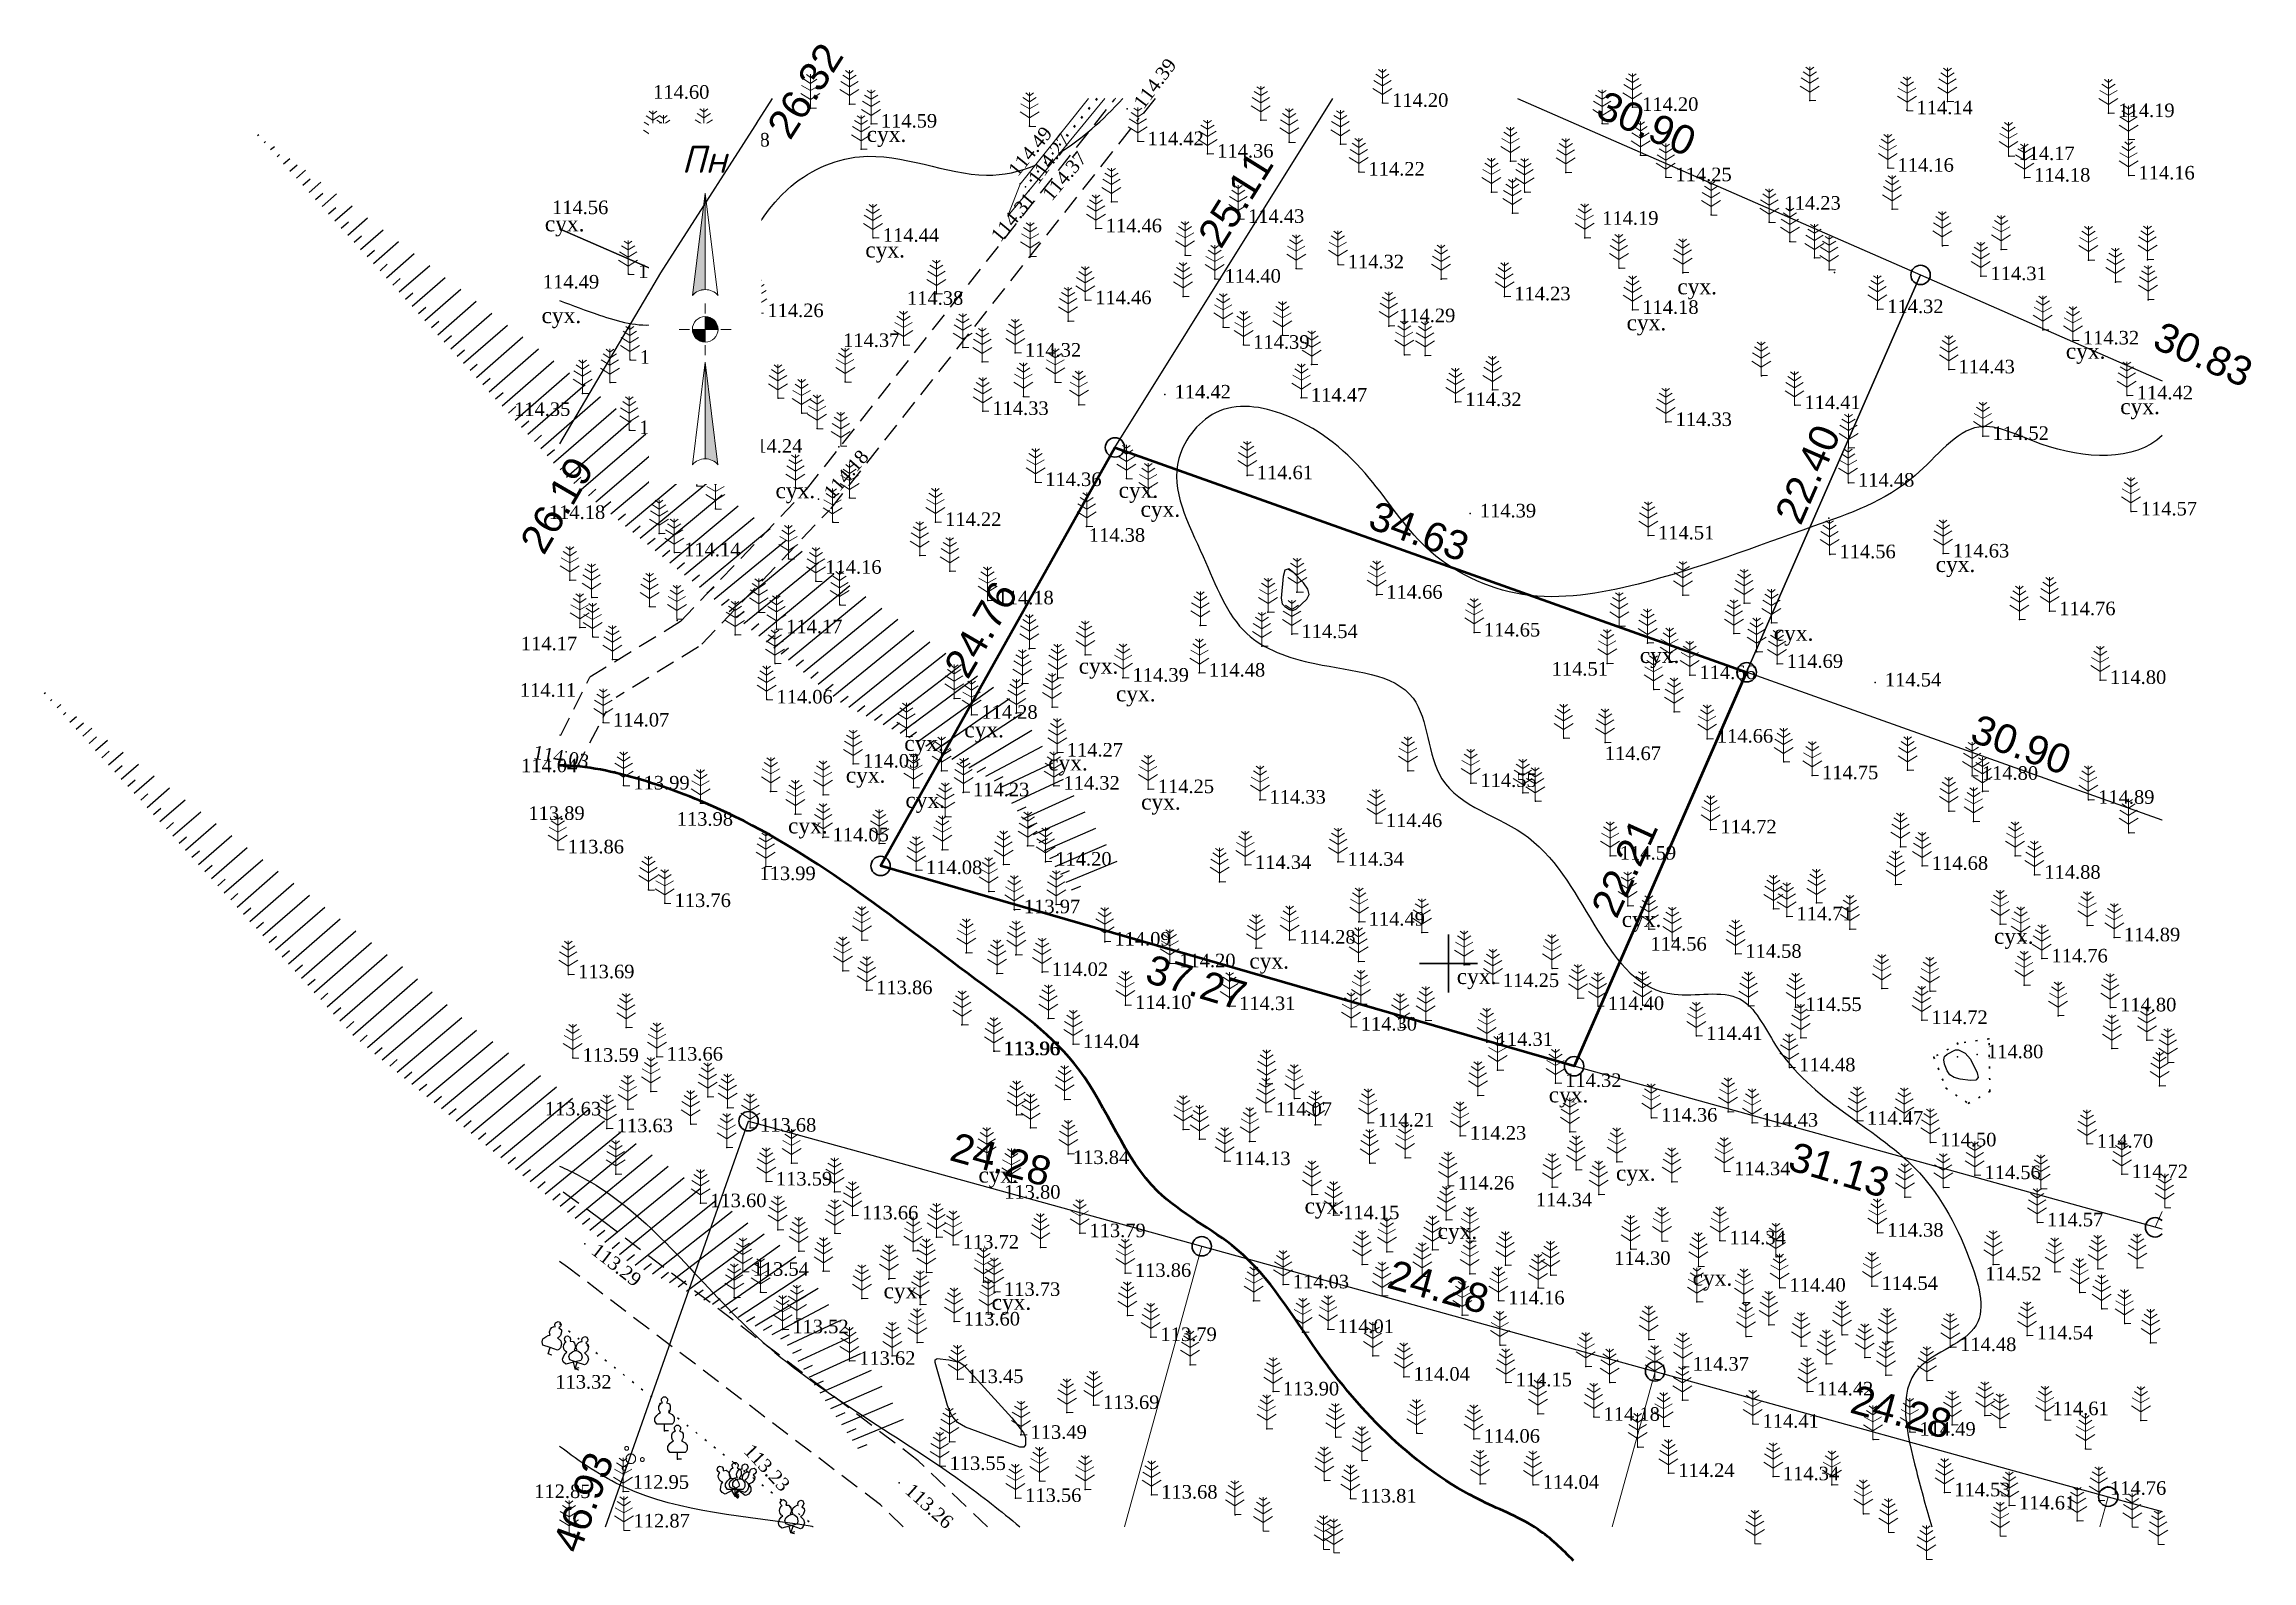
# Model space of a CAD drawing. Header units: millimetres. Extents: x 5405527 to 5405641, y 5524869 to 5524947.
import ezdxf
from ezdxf.enums import TextEntityAlignment as Align

# ---------------------------------------------------------------- set-up
doc = ezdxf.new("R2010")
doc.units = ezdxf.units.MM
doc.set_wipeout_variables(frame=1)
for name, pattern in [('0', [0]), ('DASHEDX2', [1.5, 1, -0.5]), ('HIDDEN', [0.5, 0, -0.5]), ('суцільна', [50, 50, 0])]:
    doc.linetypes.add(name, pattern=pattern)
for name, color, linetype, lineweight in [('#Лист (текст_ПН)', 250, 'Continuous', 0), ('#Штамп', 250, 'Continuous', 0), ('11900000', 1, 'Continuous', 30), ('Контур', 7, 'HIDDEN', 30), ('рельеф', 7, 'Continuous', 0), ('ТОЧКИ', 7, 'Continuous', 30), ('усл. знак', 7, 'суцільна', 20)]:
    doc.layers.add(name, color=color, linetype=linetype, lineweight=lineweight)
for name, color, linetype in [('горизонтали', 42, 'Continuous'), ('дороги', 7, 'Continuous'), ('Ділянки_Межі', 10, 'Continuous'), ('надписи', 7, 'Continuous'), ('Откос', 7, 'Continuous'), ('отметки', 7, 'Continuous'), ('промеры', 185, 'Continuous'), ('Растительность', 7, 'Continuous')]:
    doc.layers.add(name, color=color, linetype=linetype)
doc.styles.get("Standard").update_dxf_attribs({"font": 'arial.ttf'})
doc.styles.add('times', font='times.ttf')
doc.styles.add('Мой_Топо', font='isocpeui.ttf')
doc.linetypes.add('канава 0', pattern='A,0.9,0,["|",Standard,S=0.25,R=0,X=0,Y=0],0.1', length=1)

msp = doc.modelspace()

# ---------------------------------------------------------------- texts
at = {"layer": 'надписи', "color": 7, "style": 'times'}
for p in [(5405569.96, 5524943.23, 111.86), (5405553.34, 5524938.61, 111.86), (5405569.89, 5524937.26, 111.86), (5405611.82, 5524935.36, 111.86), (5405553.17, 5524933.87, 111.86), (5405609.2, 5524933.5, 111.86), (5405631.88, 5524932.03, 111.86), (5405634.69, 5524929.17, 111.86), (5405565.25, 5524924.83, 111.86), (5405582.97, 5524924.85, 111.86), (5405584.1, 5524923.87, 111.86), (5405625.16, 5524921.02, 111.86), (5405616.8, 5524917.47, 111.86), (5405580.91, 5524915.77, 111.86), (5405609.88, 5524916.32, 111.86), (5405582.83, 5524914.34, 111.86), (5405575, 5524912.48, 111.86), (5405571.9, 5524911.78, 111.86), (5405568.88, 5524910.14, 111.86), (5405579.33, 5524910.77, 111.86), (5405571.96, 5524908.84, 111.86), (5405584.13, 5524908.75, 111.86), (5405565.9, 5524907.52, 111.86), (5405608.95, 5524902.69, 111.86), (5405628.17, 5524901.82, 111.86), (5405589.72, 5524900.54, 111.86), (5405600.43, 5524899.74, 111.86), (5405605.18, 5524893.63, 111.86), (5405575.73, 5524889.49, 111.86), (5405608.65, 5524889.59, 111.86), (5405592.57, 5524887.89, 111.86), (5405599.44, 5524886.58, 111.86), (5405612.61, 5524884.17, 111.86), (5405570.83, 5524883.51, 111.86), (5405576.41, 5524882.92, 111.86)]:
    msp.add_text('сух.', height=0.8, dxfattribs=at).set_placement(p, align=Align.TOP_LEFT)
at = {"layer": 'отметки', "color": 7, "style": 'times'}
for s, rotation, p in [('114.39', 52.9537, (5405583.69, 5524944.5, 114.39)), ('114.49', 50.8634, (5405577.21, 5524941.04, 114.48)), ('114.27', 53.4649, (5405578.24, 5524940.6, 114.28)), ('114.37', 49.9336, (5405578.97, 5524939.78, 114.37)), ('114.31', 50.0565, (5405576.31, 5524937.65, 114.31)), ('114.18', 49.0649, (5405567.68, 5524924.4, 114.18)), ('114.03', 349.8736, (5405552.81, 5524911.28, 114.03)), ('113.29', 322.0851, (5405556.11, 5524885.61, 113.29)), ('113.23', 313.4062, (5405564.07, 5524875.27, 113.23)), ('113.26', 317.9625, (5405572.35, 5524873.23, 113.26))]:
    msp.add_text(s, height=0.7, rotation=rotation, dxfattribs=at).set_placement(p, align=Align.TOP_LEFT)
for s, p in [('114.60', (5405558.93, 5524945.36, 114.6)), ('114.59', (5405570.69, 5524943.87, 114.59)), ('114.20', (5405597.09, 5524944.94, 114.2)), ('114.20', (5405610, 5524944.73, 114.2)), ('114.14', (5405624.17, 5524944.56, 114.14)), ('114.19', (5405634.59, 5524944.41, 114.19)), ('114.58', (5405562.05, 5524942.89, 114.58)), ('114.42', (5405584.46, 5524942.96, 114.42)), ('114.36', (5405588.06, 5524942.32, 114.36)), ('114.16', (5405623.19, 5524941.59, 114.16)), ('114.17', (5405629.43, 5524942.19, 114.17)), ('114.22', (5405595.87, 5524941.39, 114.22)), ('114.25', (5405611.72, 5524941.1, 114.25)), ('114.18', (5405630.24, 5524941.08, 114.18)), ('114.16', (5405635.63, 5524941.19, 114.16)), ('114.56', (5405553.71, 5524939.4, 114.56)), ('114.23', (5405617.35, 5524939.63, 114.23)), ('114.46', (5405582.3, 5524938.46, 114.46)), ('114.43', (5405589.65, 5524938.95, 114.43)), ('114.19', (5405607.94, 5524938.85, 114.19)), ('114.44', (5405570.79, 5524937.97, 114.44)), ('114.93', (5405558.16, 5524936.1, 114.93)), ('114.40', (5405588.44, 5524935.86, 114.4)), ('114.32', (5405594.8, 5524936.6, 114.32)), ('114.31', (5405627.99, 5524935.99, 114.31)), ('114.49', (5405553.24, 5524935.56, 114.49)), ('114.38', (5405572.04, 5524934.72, 114.39)), ('114.46', (5405581.76, 5524934.75, 114.46)), ('114.23', (5405603.4, 5524934.95, 114.23)), ('114.26', (5405564.83, 5524934.08, 114.26)), ('114.29', (5405597.45, 5524933.82, 114.29)), ('114.18', (5405610.01, 5524934.25, 114.18)), ('114.32', (5405622.66, 5524934.29, 114.32)), ('114.37', (5405568.74, 5524932.54, 114.37)), ('114.39', (5405589.92, 5524932.45, 114.39)), ('114.32', (5405632.76, 5524932.67, 114.32)), ('114.34', (5405558.24, 5524931.67, 114.34)), ('114.32', (5405578.13, 5524932.04, 114.32)), ('114.43', (5405626.34, 5524931.18, 114.43)), ('114.33', (5405576.45, 5524929.03, 114.33)), ('114.42', (5405585.86, 5524929.88, 114.42)), ('114.47', (5405592.9, 5524929.72, 114.47)), ('114.32', (5405600.87, 5524929.49, 114.32)), ('114.41', (5405618.38, 5524929.33, 114.41)), ('114.42', (5405635.54, 5524929.83, 114.42)), ('114.35', (5405551.75, 5524928.98, 114.35)), ('114.22', (5405558.21, 5524928.04, 114.22)), ('114.33', (5405611.73, 5524928.46, 114.33)), ('114.24', (5405563.73, 5524927.08, 114.24)), ('114.52', (5405628.1, 5524927.74, 114.52)), ('114.61', (5405590.1, 5524925.71, 114.61)), ('114.36', (5405579.18, 5524925.36, 114.36)), ('114.48', (5405621.15, 5524925.33, 114.48)), ('114.18', (5405553.55, 5524923.66, 114.18)), ('114.22', (5405574.01, 5524923.3, 114.22)), ('114.39', (5405601.62, 5524923.74, 114.39)), ('114.57', (5405635.75, 5524923.84, 114.57)), ('114.38', (5405581.43, 5524922.48, 114.38)), ('114.51', (5405610.82, 5524922.6, 114.51)), ('114.14', (5405560.53, 5524921.73, 114.14)), ('114.56', (5405620.19, 5524921.63, 114.56)), ('114.63', (5405626.05, 5524921.67, 114.64)), ('114.16', (5405567.82, 5524920.83, 114.16)), ('114.18', (5405576.71, 5524919.25, 114.17)), ('114.66', (5405596.79, 5524919.54, 114.66)), ('114.17', (5405565.8, 5524917.76, 114.17)), ('114.76', (5405631.54, 5524918.69, 114.76)), ('114.17', (5405552.1, 5524916.88, 114.17)), ('114.54', (5405592.41, 5524917.51, 114.54)), ('114.65', (5405601.83, 5524917.59, 114.65)), ('114.48', (5405587.63, 5524915.52, 114.48)), ('114.51', (5405605.33, 5524915.57, 114.51)), ('114.66', (5405612.96, 5524915.39, 114.66)), ('114.69', (5405617.47, 5524915.97, 114.69)), ('114.11', (5405552.05, 5524914.48, 114.11)), ('114.39', (5405583.69, 5524915.26, 114.39)), ('114.54', (5405622.54, 5524915.01, 114.54)), ('114.80', (5405634.16, 5524915.14, 114.8)), ('114.06', (5405565.3, 5524914.13, 114.06)), ('114.28', (5405575.88, 5524913.34, 114.28)), ('114.07', (5405556.86, 5524912.94, 114.08)), ('114.66', (5405613.86, 5524912.11, 114.66)), ('114.03', (5405569.77, 5524910.82, 114.03)), ('114.27', (5405580.29, 5524911.39, 114.27)), ('114.67', (5405608.07, 5524911.21, 114.67)), ('114.04', (5405552.11, 5524910.58, 114.04)), ('113.99', (5405557.91, 5524909.69, 113.99)), ('114.32', (5405580.12, 5524909.68, 114.32)), ('114.55', (5405601.65, 5524909.82, 114.55)), ('114.75', (5405619.29, 5524910.22, 114.75)), ('114.80', (5405627.54, 5524910.19, 114.8)), ('114.23', (5405575.45, 5524909.34, 114.23)), ('114.25', (5405584.99, 5524909.5, 114.25)), ('114.33', (5405590.76, 5524908.96, 114.33)), ('114.89', (5405633.55, 5524908.95, 114.89)), ('113.89', (5405552.49, 5524908.12, 113.89)), ('113.98', (5405560.15, 5524907.82, 113.98)), ('114.46', (5405596.77, 5524907.75, 114.46)), ('114.72', (5405614.04, 5524907.42, 114.72)), ('113.86', (5405554.52, 5524906.39, 113.86)), ('114.05', (5405568.2, 5524907.01, 114.05)), ('114.08', (5405573.02, 5524905.32, 114.08)), ('114.20', (5405579.7, 5524905.76, 114.2)), ('114.34', (5405590.01, 5524905.59, 114.34)), ('114.34', (5405594.79, 5524905.75, 114.34)), ('114.59', (5405608.85, 5524906.07, 114.59)), ('114.68', (5405624.96, 5524905.54, 114.68)), ('114.88', (5405630.77, 5524905.08, 114.88)), ('113.99', (5405564.42, 5524905.01, 113.99)), ('113.76', (5405560.04, 5524903.62, 113.76)), ('113.97', (5405578.08, 5524903.3, 113.97)), ('114.71', (5405617.97, 5524902.93, 114.71)), ('114.28', (5405592.3, 5524901.73, 114.28)), ('114.49', (5405595.88, 5524902.66, 114.49)), ('114.89', (5405634.88, 5524901.85, 114.89)), ('114.09', (5405582.75, 5524901.63, 114.09)), ('114.20', (5405586.1, 5524900.51, 114.2)), ('114.56', (5405610.43, 5524901.37, 114.56)), ('114.58', (5405615.33, 5524901, 114.58)), ('114.76', (5405631.14, 5524900.76, 114.75)), ('113.69', (5405555.06, 5524899.94, 113.69)), ('114.02', (5405579.52, 5524900.06, 114.02)), ('114.25', (5405602.81, 5524899.49, 114.25)), ('113.86', (5405570.45, 5524899.12, 113.86)), ('114.10', (5405583.82, 5524898.36, 114.1)), ('114.31', (5405589.19, 5524898.3, 114.31)), ('114.40', (5405608.23, 5524898.3, 114.4)), ('114.55', (5405618.43, 5524898.25, 114.55)), ('114.80', (5405634.68, 5524898.23, 114.8)), ('114.30', (5405595.47, 5524897.24, 114.3)), ('114.72', (5405624.94, 5524897.58, 114.72)), ('113.96', (5405577.02, 5524895.97, 113.96)), ('113.96', (5405577.06, 5524895.97, 113.96)), ('114.04', (5405581.13, 5524896.34, 114.03)), ('114.31', (5405602.49, 5524896.45, 114.31)), ('114.41', (5405613.31, 5524896.76, 114.41)), ('113.59', (5405555.29, 5524895.63, 113.59)), ('113.66', (5405559.63, 5524895.69, 113.66)), ('114.48', (5405618.11, 5524895.13, 114.48)), ('114.80', (5405627.81, 5524895.81, 114.8)), ('114.32', (5405606.03, 5524894.33, 114.32)), ('113.63', (5405553.34, 5524892.86, 113.63)), ('114.07', (5405591.08, 5524892.84, 114.07)), ('114.36', (5405610.98, 5524892.54, 114.36)), ('113.63', (5405557.05, 5524891.99, 113.63)), ('113.68', (5405564.45, 5524892.02, 113.68)), ('114.21', (5405596.36, 5524892.28, 114.21)), ('114.23', (5405601.11, 5524891.61, 114.23)), ('114.43', (5405616.18, 5524892.28, 114.43)), ('114.47', (5405621.61, 5524892.38, 114.47)), ('113.84', (5405580.61, 5524890.35, 113.84)), ('114.13', (5405588.94, 5524890.29, 114.13)), ('114.50', (5405625.39, 5524891.26, 114.5)), ('114.70', (5405633.48, 5524891.19, 114.7)), ('113.59', (5405565.27, 5524889.24, 113.59)), ('114.34', (5405614.75, 5524889.77, 114.34)), ('114.56', (5405627.68, 5524889.57, 114.56)), ('114.72', (5405635.28, 5524889.62, 114.72)), ('113.60', (5405561.88, 5524888.12, 113.6)), ('113.80', (5405577.06, 5524888.56, 113.8)), ('114.26', (5405600.49, 5524889.03, 114.26)), ('114.34', (5405604.51, 5524888.16, 114.34)), ('113.66', (5405569.72, 5524887.49, 113.66)), ('114.15', (5405594.56, 5524887.5, 114.15)), ('114.57', (5405630.91, 5524887.13, 114.57)), ('113.72', (5405574.92, 5524885.98, 113.72)), ('113.79', (5405581.46, 5524886.57, 113.79)), ('114.34', (5405614.51, 5524886.2, 114.33)), ('114.38', (5405622.66, 5524886.6, 114.39)), ('113.54', (5405564.07, 5524884.58, 113.54)), ('114.30', (5405608.56, 5524885.14, 114.3)), ('113.73', (5405577.05, 5524883.54, 113.73)), ('113.86', (5405583.81, 5524884.52, 113.86)), ('114.03', (5405591.96, 5524883.93, 114.03)), ('114.40', (5405617.61, 5524883.76, 114.4)), ('114.54', (5405622.37, 5524883.85, 114.54)), ('114.52', (5405627.72, 5524884.34, 114.52)), ('114.16', (5405603.09, 5524883.1, 114.16)), ('113.52', (5405566.12, 5524881.61, 113.52)), ('113.60', (5405574.97, 5524882.01, 113.6)), ('113.79', (5405585.13, 5524881.21, 113.79)), ('114.01', (5405594.28, 5524881.62, 114.01)), ('114.54', (5405630.38, 5524881.29, 114.54)), ('113.62', (5405569.57, 5524879.98, 113.62)), ('114.48', (5405626.42, 5524880.69, 114.48)), ('113.45', (5405575.15, 5524879.04, 113.45)), ('114.04', (5405598.2, 5524879.16, 114.04)), ('114.15', (5405603.47, 5524878.87, 114.15)), ('114.37', (5405612.61, 5524879.68, 114.37)), ('113.90', (5405591.45, 5524878.4, 113.9)), ('114.42', (5405619.03, 5524878.4, 114.42)), ('113.69', (5405582.17, 5524877.7, 113.69)), ('114.18', (5405608.01, 5524877.09, 114.18)), ('114.41', (5405616.22, 5524876.73, 114.41)), ('114.61', (5405631.19, 5524877.38, 114.61)), ('113.49', (5405578.42, 5524876.16, 113.48)), ('114.06', (5405601.82, 5524875.96, 114.06)), ('114.49', (5405624.32, 5524876.32, 114.48)), ('113.55', (5405574.24, 5524874.55, 113.55)), ('114.04', (5405604.87, 5524873.58, 114.04)), ('114.24', (5405611.87, 5524874.19, 114.24)), ('114.34', (5405617.27, 5524874.02, 114.34)), ('114.53', (5405626.12, 5524873.19, 114.53)), ('114.76', (5405634.16, 5524873.27, 114.76)), ('113.56', (5405578.14, 5524872.9, 113.56)), ('113.68', (5405585.17, 5524873.07, 113.68)), ('113.81', (5405595.45, 5524872.87, 113.81)), ('114.61', (5405629.46, 5524872.51, 114.61))]:
    msp.add_text(s, height=0.7, dxfattribs=at).set_placement(p, align=Align.TOP_LEFT)
for s, p in [('113.32', (5405553.88, 5524878.4)), ('112.95', (5405557.88, 5524873.23, 112.95)), ('112.85', (5405552.79, 5524872.75, 112.85)), ('112.87', (5405557.92, 5524871.23, 112.87))]:
    msp.add_text(s, height=0.7, dxfattribs=at).set_placement(p, align=Align.MIDDLE_LEFT)
at = {"layer": 'промеры', "char_height": 1.5, "attachment_point": 1}
for s, insert, rotation in [('26.32', (5405564.74, 5524943.27), 57.4305), ('30.90', (5405608.13, 5524945.12), 336.3783), ('25.11', (5405586.98, 5524937.64, -107.24), 57.9951), ('30.83', (5405636.88, 5524933.2), 336.3783), ('22.40', (5405616.81, 5524923.17), 66.3925), ('26.19', (5405551.99, 5524921.79), 59.7782), ('34.63', (5405596.28, 5524923.93), 340.0588), ('24.76', (5405573.88, 5524915.37), 59.7782), ('30.90', (5405627.37, 5524912.91), 340.0588), ('22.21', (5405607.32, 5524902.88), 65.4793), ('37.27', (5405584.69, 5524900.5), 343.4026), ('24.28', (5405574.57, 5524891.31), 344.5669), ('31.13', (5405617.88, 5524890.82), 343.4026), ('24.28', (5405597.16, 5524884.73), 344.5669), ('24.28', (5405621.06, 5524878.28), 344.5669), ('46.93', (5405553.71, 5524869.99), 69.8415)]:
    msp.add_mtext(s, dxfattribs=dict(at, insert=insert, rotation=rotation))

# ---------------------------------------------------------------- blocks, each defined once
blk = doc.blocks.new('A$C51FE15A3')
at = {"layer": 'Растительность', "color": 94, "lineweight": 0}
for points in [[(-0.45, 1.17), (0, 0.9), (0.45, 1.17)], [(-0.34, 1.49), (0, 1.27), (0.34, 1.49)], [(-0.2, 1.73), (0, 1.58), (0.2, 1.73)], [(0, 1.75), (0, 0), (0.32, 0)], [(-0.49, 0.75), (0, 0.44), (0.49, 0.75)]]:
    blk.add_lwpolyline(points, dxfattribs=at)
blk = doc.blocks.new('A$C72385B22')
at = {"layer": 'усл. знак'}
for centre, radius in [((0, 0), 0.625), ((-0.02, 1.49), 0.25), ((-1.29, -0.64), 0.25), ((1.28, -0.76), 0.25)]:
    blk.add_circle(centre, radius, dxfattribs=at)
blk = doc.blocks.new('A$C2ACB5305')
at = {"layer": 'Растительность'}
blk.add_lwpolyline([(0.2, 0), (0.2, 0), (0, 0), (0, 0.35), (-0.4, 0.35), (-0.5, 0.5), (-0.5, 0.65), (-0.4, 0.8), (-0.3, 0.9), (-0.2, 0.95), (-0.25, 1), (-0.3, 1.1), (-0.3, 1.25), (-0.25, 1.35), (-0.15, 1.45), (-0.1, 1.45), (-0.15, 1.55), (-0.15, 1.65), (-0.05, 1.75), (0.05, 1.75), (0.15, 1.65), (0.15, 1.55), (0.1, 1.45), (0.25, 1.4), (0.3, 1.3), (0.3, 1.1), (0.25, 1), (0.2, 0.95), (0.4, 0.85), (0.5, 0.7), (0.5, 0.5), (0.45, 0.4), (0.4, 0.35), (0, 0.35)], dxfattribs=at)
blk = doc.blocks.new('Geo_Otkos_1', base_point=(5406079.34, 5525314.65, 108.81))
at = {"color": 0, "lineweight": -2}
for p, q in [((5406080, 5525313.91, 108.81), (5406080.07, 5525313.96, 108.81)), ((5406080.34, 5525313.54, 108.81), (5406080.4, 5525313.6, 108.81)), ((5406080.67, 5525313.18, 108.81), (5406080.87, 5525313.35, 108.81)), ((5406081, 5525312.81, 108.81), (5406081.13, 5525312.93, 108.81)), ((5406081.33, 5525312.44, 108.81), (5406081.67, 5525312.73, 108.81)), ((5406081.66, 5525312.07, 108.81), (5406082.04, 5525312.4, 108.81)), ((5406082, 5525311.71, 108.81), (5406082.47, 5525312.12, 108.81)), ((5406082.33, 5525311.34, 108.81), (5406082.71, 5525311.67, 108.81)), ((5406082.66, 5525310.97, 108.81), (5406083.27, 5525311.5, 108.81)), ((5406082.99, 5525310.6, 108.81), (5406083.37, 5525310.93, 108.81)), ((5406083.33, 5525310.24, 108.81), (5406084.08, 5525310.89, 108.81)), ((5406083.66, 5525309.87, 108.81), (5406084.04, 5525310.2, 108.81)), ((5406083.99, 5525309.5, 108.81), (5406084.88, 5525310.27, 108.81)), ((5406084.32, 5525309.13, 108.81), (5406084.7, 5525309.46, 108.81)), ((5406084.65, 5525308.77, 108.81), (5406085.68, 5525309.66, 108.81)), ((5406084.99, 5525308.4, 108.81), (5406085.36, 5525308.73, 108.81)), ((5406085.32, 5525308.03, 108.81), (5406086.48, 5525309.04, 108.81)), ((5406085.65, 5525307.66, 108.81), (5406086.03, 5525307.99, 108.81)), ((5406085.98, 5525307.3, 108.81), (5406087.28, 5525308.43, 108.81)), ((5406086.65, 5525306.56, 108.81), (5406088.09, 5525307.81, 108.81)), ((5406086.32, 5525306.93, 108.81), (5406086.69, 5525307.26, 108.81)), ((5406086.98, 5525306.19, 108.81), (5406087.36, 5525306.52, 108.81)), ((5406087.31, 5525305.83, 108.81), (5406088.89, 5525307.2, 108.81)), ((5406087.98, 5525305.09, 108.81), (5406089.69, 5525306.58, 108.81)), ((5406087.64, 5525305.46, 108.81), (5406088.02, 5525305.79, 108.81)), ((5406088.64, 5525304.36, 108.81), (5406090.49, 5525305.97, 108.81)), ((5406089.3, 5525303.62, 108.81), (5406091.29, 5525305.35, 108.81)), ((5406088.31, 5525304.72, 108.81), (5406088.69, 5525305.05, 108.81)), ((5406088.97, 5525303.99, 108.81), (5406089.35, 5525304.32, 108.81)), ((5406089.97, 5525302.89, 108.81), (5406092.09, 5525304.74, 108.81)), ((5406090.63, 5525302.15, 108.81), (5406092.9, 5525304.12, 108.81)), ((5406089.64, 5525303.26, 108.81), (5406090.01, 5525303.58, 108.81)), ((5406091.3, 5525301.42, 108.81), (5406093.7, 5525303.51, 108.81)), ((5406090.3, 5525302.52, 108.81), (5406090.68, 5525302.85, 108.81)), ((5406090.97, 5525301.79, 108.81), (5406091.34, 5525302.11, 108.81)), ((5406091.96, 5525300.68, 108.81), (5406094.5, 5525302.89, 108.81)), ((5406092.63, 5525299.95, 108.81), (5406095.3, 5525302.28, 108.81)), ((5406091.63, 5525301.05, 108.81), (5406092.01, 5525301.38, 108.81)), ((5406093.29, 5525299.21, 108.81), (5406096.1, 5525301.66, 108.81)), ((5406093.95, 5525298.48, 108.81), (5406096.91, 5525301.05, 108.81)), ((5406092.29, 5525300.32, 108.81), (5406092.67, 5525300.64, 108.81)), ((5406092.96, 5525299.58, 108.81), (5406093.34, 5525299.91, 108.81)), ((5406094.62, 5525297.74, 108.81), (5406097.71, 5525300.43, 108.81)), ((5406095.28, 5525297.01, 108.81), (5406098.51, 5525299.82, 108.81)), ((5406093.62, 5525298.85, 108.81), (5406094, 5525299.17, 108.81)), ((5406094.29, 5525298.11, 108.81), (5406094.66, 5525298.44, 108.81)), ((5406095.95, 5525296.27, 108.81), (5406099.29, 5525299.18, 108.81)), ((5406096.7, 5525295.63, 108.81), (5406100.05, 5525298.51, 108.81)), ((5406094.95, 5525297.38, 108.81), (5406095.33, 5525297.7, 108.81)), ((5406097.46, 5525295, 108.81), (5406100.81, 5525297.85, 108.81)), ((5406095.62, 5525296.64, 108.81), (5406095.99, 5525296.97, 108.81)), ((5406096.32, 5525295.94, 108.81), (5406096.69, 5525296.27, 108.81)), ((5406098.23, 5525294.37, 108.81), (5406101.57, 5525297.18, 108.81)), ((5406098.99, 5525293.74, 108.81), (5406102.34, 5525296.53, 108.81)), ((5406097.08, 5525295.31, 108.81), (5406097.46, 5525295.64, 108.81)), ((5406097.85, 5525294.68, 108.81), (5406098.23, 5525295.01, 108.81)), ((5406099.76, 5525293.11, 108.81), (5406103.17, 5525295.94, 108.81)), ((5406100.52, 5525292.48, 108.81), (5406103.99, 5525295.36, 108.81)), ((5406098.61, 5525294.06, 108.81), (5406098.99, 5525294.38, 108.81)), ((5406101.29, 5525291.85, 108.81), (5406104.81, 5525294.78, 108.81)), ((5406102.05, 5525291.22, 108.81), (5406105.64, 5525294.19, 108.81)), ((5406099.37, 5525293.43, 108.81), (5406099.76, 5525293.75, 108.81)), ((5406100.14, 5525292.8, 108.81), (5406100.52, 5525293.12, 108.81)), ((5406102.82, 5525290.59, 108.81), (5406106.46, 5525293.61, 108.81)), ((5406103.58, 5525289.96, 108.81), (5406107.29, 5525293.02, 108.81)), ((5406100.9, 5525292.17, 108.81), (5406101.29, 5525292.49, 108.81)), ((5406101.67, 5525291.54, 108.81), (5406102.05, 5525291.86, 108.81)), ((5406104.35, 5525289.33, 108.81), (5406108.11, 5525292.44, 108.81)), ((5406105.11, 5525288.71, 108.81), (5406108.94, 5525291.85, 108.81)), ((5406102.43, 5525290.91, 108.81), (5406102.82, 5525291.23, 108.81)), ((5406103.2, 5525290.28, 108.81), (5406103.58, 5525290.6, 108.81)), ((5406105.88, 5525288.08, 108.81), (5406109.76, 5525291.27, 108.81)), ((5406106.65, 5525287.45, 108.81), (5406110.58, 5525290.68, 108.81)), ((5406103.96, 5525289.65, 108.81), (5406104.35, 5525289.97, 108.81)), ((5406104.73, 5525289.02, 108.81), (5406105.12, 5525289.34, 108.81)), ((5406107.42, 5525286.83, 108.81), (5406111.41, 5525290.1, 108.81)), ((5406108.18, 5525286.2, 108.81), (5406112.23, 5525289.51, 108.81)), ((5406105.5, 5525288.39, 108.81), (5406105.88, 5525288.71, 108.81)), ((5406108.95, 5525285.58, 108.81), (5406113.06, 5525288.93, 108.81)), ((5406109.72, 5525284.95, 108.81), (5406113.88, 5525288.35, 108.81)), ((5406106.27, 5525287.77, 108.81), (5406106.65, 5525288.09, 108.81)), ((5406107.03, 5525287.14, 108.81), (5406107.42, 5525287.46, 108.81)), ((5406110.53, 5525284.39, 108.81), (5406114.71, 5525287.76, 108.81)), ((5406111.42, 5525283.95, 108.81), (5406115.53, 5525287.18, 108.81)), ((5406107.8, 5525286.52, 108.81), (5406108.19, 5525286.83, 108.81)), ((5406108.57, 5525285.89, 108.81), (5406108.95, 5525286.21, 108.81)), ((5406112.3, 5525283.5, 108.81), (5406116.35, 5525286.59, 108.81)), ((5406113.18, 5525283.05, 108.81), (5406117.18, 5525286.01, 108.81)), ((5406109.33, 5525285.26, 108.81), (5406109.72, 5525285.58, 108.81)), ((5406110.1, 5525284.64, 108.81), (5406110.49, 5525284.95, 108.81)), ((5406114.07, 5525282.6, 108.81), (5406118, 5525285.43, 108.81)), ((5406114.95, 5525282.16, 108.81), (5406118.82, 5525284.84, 108.81)), ((5406110.97, 5525284.17, 108.81), (5406111.36, 5525284.48, 108.81)), ((5406111.86, 5525283.72, 108.81), (5406112.25, 5525284.03, 108.81)), ((5406112.74, 5525283.28, 108.81), (5406113.14, 5525283.58, 108.81)), ((5406115.84, 5525281.71, 108.81), (5406119.43, 5525284.05, 108.81)), ((5406113.63, 5525282.83, 108.81), (5406114.03, 5525283.12, 108.81)), ((5406114.51, 5525282.38, 108.81), (5406114.92, 5525282.67, 108.81)), ((5406116.72, 5525281.26, 108.81), (5406119.98, 5525283.21, 108.81)), ((5406115.39, 5525281.93, 108.81), (5406115.81, 5525282.21, 108.81)), ((5406116.28, 5525281.49, 108.81), (5406116.7, 5525281.75, 108.81)), ((5406117.16, 5525281.04, 108.81), (5406117.6, 5525281.29, 108.81)), ((5406117.6, 5525280.82, 108.81), (5406120.52, 5525282.37, 108.81)), ((5406118.39, 5525280.26, 108.81), (5406121.07, 5525281.52, 108.81)), ((5406118.05, 5525280.59, 108.81), (5406118.49, 5525280.81, 108.81)), ((5406118.95, 5525279.44, 108.81), (5406121.62, 5525280.68, 108.81)), ((5406118.67, 5525279.85, 108.81), (5406119.12, 5525280.06, 108.81)), ((5406119.23, 5525279.03, 108.81), (5406119.68, 5525279.24, 108.81)), ((5406119.51, 5525278.62, 108.81), (5406122.17, 5525279.83, 108.81)), ((5406119.79, 5525278.21, 108.81), (5406120.25, 5525278.42, 108.81)), ((5406120.07, 5525277.81, 108.81), (5406122.73, 5525278.98, 108.81)), ((5406120.63, 5525276.99, 108.81), (5406123.28, 5525278.14, 108.81)), ((5406120.35, 5525277.4, 108.81), (5406120.81, 5525277.6, 108.81)), ((5406120.91, 5525276.58, 108.81), (5406121.37, 5525276.78, 108.81)), ((5406121.19, 5525276.17, 108.81), (5406123.83, 5525277.29, 108.81)), ((5406121.47, 5525275.76, 108.81), (5406121.93, 5525275.96, 108.81)), ((5406121.75, 5525275.36, 108.81), (5406124.38, 5525276.44, 108.81)), ((5406122.03, 5525274.95, 108.81), (5406122.5, 5525275.14, 108.81))]:
    blk.add_line(p, q, dxfattribs=at)
blk = doc.blocks.new('*U5')
at = {"color": 0}
for points in [[(-0.113, 0), (-0.109, -0.029), (-0.097, -0.056)], [(-0.113, 0), (-0.097, -0.056), (0, 0)], [(-0.097, -0.056), (0, -0.113), (0, 0)], [(-0.097, -0.056), (-0.08, -0.08), (-0.056, -0.097)], [(-0.097, -0.056), (-0.056, -0.097), (0, -0.113)], [(-0.056, -0.097), (-0.029, -0.109), (0, -0.113)]]:
    blk.add_solid(points, dxfattribs=at)
blk = doc.blocks.new('*U6')
at = {"color": 0}
for points in [[(0, 0), (0.097, 0.056), (0, 0.113)], [(0.097, 0.056), (0.029, 0.109), (0, 0.113)], [(0, 0), (0.113, 0), (0.097, 0.056)], [(0.097, 0.056), (0.056, 0.097), (0.029, 0.109)], [(0.097, 0.056), (0.08, 0.08), (0.056, 0.097)], [(0.113, 0), (0.109, 0.029), (0.097, 0.056)]]:
    blk.add_solid(points, dxfattribs=at)
blk = doc.blocks.new('*U7')
at = {"color": 0}
for points in [[(0, -1.136), (0.021, -1.138), (0, -0.288)], [(0.021, -1.138), (0.042, -1.142), (0, -0.288)], [(0.042, -1.142), (0.062, -1.15), (0, -0.288)], [(0.062, -1.15), (0.081, -1.16), (0, -0.288)], [(0.081, -1.16), (0.098, -1.173), (0, -0.288)], [(0.098, -1.173), (0.113, -1.188), (0, -0.288)]]:
    blk.add_solid(points, dxfattribs=at)
blk = doc.blocks.new('*U8')
at = {"color": 0}
for points in [[(-0.113, 0.297), (-0.098, 0.312), (0, 1.197)], [(-0.098, 0.312), (-0.081, 0.325), (0, 1.197)], [(-0.081, 0.325), (-0.062, 0.335), (0, 1.197)], [(-0.062, 0.335), (-0.042, 0.343), (0, 1.197)], [(-0.042, 0.343), (-0.021, 0.347), (0, 1.197)], [(-0.021, 0.347), (0, 0.349), (0, 1.197)]]:
    blk.add_solid(points, dxfattribs=at)
blk = doc.blocks.new('#Північ')
at = {"color": 7}
blk.add_wipeout([(-2.9, 10.63), (2.9, 10.63), (2.9, -7.98), (-2.9, -7.98)], dxfattribs=at).dxf.layer = '#Лист (текст_ПН)'
at = {"layer": '#Лист (текст_ПН)'}
for p, q in [((-0.66, 1.75), (0, 7.04)), ((0, 7.04), (0, 2.05)), ((0, 7.04), (0.66, 1.75)), ((0, 1.34), (0, 0.81)), ((-1.34, 0), (-0.81, 0)), ((-0.66, 0), (0.66, 0)), ((0, 0.66), (0, -0.66)), ((1.34, 0), (0.81, 0)), ((0, -1.34), (0, -0.81)), ((-0.66, -6.99), (0, -1.69)), ((0, -1.69), (0.66, -6.99)), ((0, -1.69), (0, -6.69))]:
    blk.add_line(p, q, dxfattribs=at)
at = {"layer": '#Лист (текст_ПН)', "flags": 128}
for points in [[(0, 7.04), (-0.66, 1.75, -0.218585), (0, 2.05)], [(0, 0), (-0.66, 0, 0.414214), (0, -0.66)]]:
    blk.add_lwpolyline(points, format="xyb", close=True, dxfattribs=at)
at = {"layer": '#Лист (текст_ПН)'}
blk.add_circle((0, 0), 0.662, dxfattribs=at)
for centre in [(0, 1.18), (0, -7.56)]:
    blk.add_arc(centre, 0.874, 40.6798, 139.3202, dxfattribs=at)
at = {"layer": '#Лист (текст_ПН)', "xscale": 5.883850111352785, "yscale": 5.883850111352785, "zscale": 5.883850111352785}
for name in ['*U8', '*U5', '*U6', '*U7']:
    blk.add_blockref(name, (0, 0), dxfattribs=at)
at = {"layer": '#Лист (текст_ПН)', "style": 'Мой_Топо'}
blk.add_text('Пн', height=1.4, dxfattribs=at).set_placement((-1.22, 8.08))

# ---------------------------------------------------------------- linework, layer by layer
at = {"layer": '11900000', "color": 0, "linetype": '0', "lineweight": 15, "ltscale": 0.7}
for points in [[(5405600, 5524898.5), (5405600, 5524901.5)], [(5405600, 5524898.5), (5405600, 5524901.5)], [(5405600, 5524898.5), (5405600, 5524901.5)], [(5405600, 5524898.5), (5405600, 5524901.5)], [(5405600, 5524898.5), (5405600, 5524901.5)], [(5405600, 5524898.5), (5405600, 5524901.5)], [(5405600, 5524898.5), (5405600, 5524901.5)], [(5405600, 5524898.5), (5405600, 5524901.5)], [(5405598.5, 5524900), (5405601.5, 5524900)], [(5405598.5, 5524900), (5405601.5, 5524900)], [(5405598.5, 5524900), (5405601.5, 5524900)], [(5405598.5, 5524900), (5405601.5, 5524900)], [(5405598.5, 5524900), (5405601.5, 5524900)]]:
    msp.add_lwpolyline(points, dxfattribs=at)
at = {"layer": '11900000', "linetype": '0', "lineweight": 15, "ltscale": 0.7}
msp.add_lwpolyline([(5405600, 5524898.5), (5405600, 5524901.5)], dxfattribs=at)
at = {"layer": '11900000', "color": 7}
for points in [[(5405600, 5524898.5, 0), (5405600, 5524901.5, 0)], [(5405600, 5524898.5, 0), (5405600, 5524901.5, 0)], [(5405598.5, 5524900, 0), (5405601.5, 5524900, 0)], [(5405598.5, 5524900, 0), (5405601.5, 5524900, 0)]]:
    msp.add_polyline3d(points, dxfattribs=at)
at = {"layer": 'горизонтали', "color": 32}
for points in [[(5405591.36, 5524918.87, 114.5), (5405591.42, 5524918.58, 114.5), (5405591.55, 5524918.43, 114.5), (5405591.8, 5524918.28, 114.5), (5405591.97, 5524918.24, 114.5), (5405592.16, 5524918.31, 114.5), (5405592.68, 5524918.81, 114.5), (5405592.8, 5524919.06, 114.5), (5405592.74, 5524919.34, 114.5), (5405592.51, 5524919.66, 114.5), (5405592.02, 5524920.17, 114.5), (5405591.75, 5524920.38, 114.5), (5405591.56, 5524920.31, 114.5), (5405591.46, 5524919.98, 114.5), (5405591.36, 5524918.87, 114.5)], [(5405625.62, 5524894.81, 114.5), (5405625.58, 5524895.03, 114.5), (5405625.62, 5524895.2, 114.5), (5405625.75, 5524895.32, 114.5), (5405626.19, 5524895.54, 114.5), (5405626.34, 5524895.55, 114.5), (5405626.69, 5524895.38, 114.5), (5405626.96, 5524895.07, 114.5), (5405627.3, 5524894.35, 114.5), (5405627.35, 5524894.11, 114.5), (5405627.24, 5524893.98, 114.5), (5405626.96, 5524893.97, 114.5), (5405626.43, 5524894.03, 114.5), (5405626.11, 5524894.11, 114.5), (5405625.89, 5524894.25, 114.5), (5405625.76, 5524894.46, 114.5), (5405625.62, 5524894.81, 114.5)], [(5405575.06, 5524876.06, 113.5), (5405574.65, 5524876.3, 113.5), (5405574.34, 5524876.68, 113.5), (5405574.13, 5524877.18, 113.5), (5405573.5, 5524879.4, 113.5), (5405573.5, 5524879.54, 113.5), (5405573.6, 5524879.6, 113.5), (5405574.2, 5524879.54, 113.5), (5405574.73, 5524879.41, 113.5), (5405574.98, 5524879.27, 113.5), (5405577.46, 5524876.55, 113.5), (5405578.08, 5524875.75, 113.5), (5405578.16, 5524875.52, 113.5), (5405578.16, 5524875.14, 113.5), (5405578.08, 5524875.02, 113.5), (5405577.86, 5524875.02, 113.5), (5405575.06, 5524876.06, 113.5)]]:
    msp.add_polyline3d(points, close=True, dxfattribs=at)
msp.add_open_spline([(5405579.88, 5524941.85), (5405581.05, 5524942.56), (5405582.15, 5524943.55), (5405583.19, 5524944.67)], degree=3, dxfattribs=at)
for points, knots in [([(5405554.1, 5524934.24), (5405554.78, 5524933.98), (5405556.38, 5524933.38), (5405559.02, 5524932.61), (5405563.04, 5524934.88), (5405564.47, 5524939.75), (5405570.41, 5524942.57), (5405575.02, 5524940.26), (5405577.86, 5524940.89), (5405578.67, 5524941.22)], [732.809728, 732.809728, 732.809728, 732.809728, 735.00311, 738.019619, 740.550249, 747.898578, 751.982983, 758.604928, 761.388226, 761.388226, 761.388226, 761.388226]), ([(5405636.85, 5524927.27), (5405635.45, 5524925.9), (5405631.41, 5524926.12), (5405627.01, 5524928.61), (5405623.81, 5524924.26), (5405617.7, 5524922.24), (5405611.06, 5524919.67), (5405603.93, 5524918.42), (5405598.68, 5524920.95), (5405595.99, 5524925.39), (5405592.53, 5524928.32), (5405588.1, 5524929.25), (5405585.04, 5524925.48), (5405587.4, 5524921.24), (5405588.98, 5524916.75), (5405593.48, 5524915.15), (5405599.01, 5524914.93), (5405598.88, 5524908.42), (5405606.82, 5524906.78), (5405608.31, 5524897.15), (5405615.34, 5524898.96), (5405617.75, 5524893.31), (5405623.77, 5524890.89), (5405626.72, 5524885.69), (5405628.21, 5524880.76), (5405622.77, 5524879.38), (5405623.95, 5524874.58), (5405624.68, 5524871.83), (5405624.96, 5524870.92)], [904.297329, 904.297329, 904.297329, 904.297329, 910.48747, 913.839474, 917.961004, 923.821409, 933.371758, 939.353154, 944.920824, 949.533728, 954.71556, 958.361713, 961.571803, 966.784207, 971.370375, 975.210912, 980.580361, 985.005609, 990.407517, 1001.45042, 1004.85445, 1007.86787, 1017.487334, 1022.90954, 1026.380728, 1030.095834, 1035.395338, 1038.215302, 1038.215302, 1038.215302, 1038.215302]), ([(5405554.1, 5524889.54), (5405554.8, 5524889.23), (5405558.76, 5524887.16), (5405564.13, 5524879.56), (5405572.52, 5524875.17), (5405576.9, 5524871.73), (5405577.86, 5524870.92)], [158.124657, 158.124657, 158.124657, 158.124657, 160.422107, 171.701539, 184.668472, 188.447255, 188.447255, 188.447255, 188.447255]), ([(5405567.2, 5524870.92), (5405567.18, 5524870.92), (5405563.72, 5524871.49), (5405559, 5524871.67), (5405555.17, 5524874.25), (5405554.1, 5524875.07)], [148.857974, 148.857974, 148.857974, 148.857974, 148.898258, 158.810298, 162.823473, 162.823473, 162.823473, 162.823473])]:
    msp.add_open_spline(points, degree=3, knots=knots, dxfattribs=at)
at = {"layer": 'горизонтали', "color": 32, "lineweight": 50}
msp.add_open_spline([(5405606.46, 5524869.16), (5405605.88, 5524869.75), (5405604.52, 5524871.09), (5405599.07, 5524873.14), (5405593.86, 5524878.42), (5405589.94, 5524885.3), (5405583.8, 5524888.2), (5405581.69, 5524894.81), (5405573.34, 5524900.69), (5405566.27, 5524906.56), (5405558.5, 5524909.55), (5405555.51, 5524910.22), (5405554.1, 5524910.23)], degree=3, knots=[95.517258, 95.517258, 95.517258, 95.517258, 97.981196, 101.219145, 112.663477, 119.411918, 124.483522, 131.95838, 138.574265, 154.543619, 159.30047, 163.524323, 163.524323, 163.524323, 163.524323], dxfattribs=at)
at = {"layer": 'дороги', "color": 7, "linetype": 'DASHEDX2'}
for points, elevation in [([(5405566.85, 5524924.48), (5405582.78, 5524944.64)], 114.18), ([(5405582.8, 5524944.67), (5405582.78, 5524944.65)], 115.34), ([(5405584.86, 5524944.67), (5405584.03, 5524943.64)], 115.34), ([(5405568.1, 5524923.49), (5405584.03, 5524943.65)], 114.18), ([(5405560.35, 5524917.66), (5405566.91, 5524924.55)], 113.81), ([(5405561.45, 5524916.49), (5405568.04, 5524923.42)], 113.81), ([(5405554.1, 5524911.82), (5405554.17, 5524911.8), (5405555.67, 5524914.79)], 113.81), ([(5405554.1, 5524910.23), (5405554.96, 5524910.07), (5405556.52, 5524913.04)], 113.81), ([(5405576.19, 5524870.92), (5405572.62, 5524874.33), (5405556.31, 5524886.72), (5405554.1, 5524888.34)], 112.71), ([(5405571.85, 5524870.92), (5405570.67, 5524872.05), (5405554.51, 5524884.32), (5405554.1, 5524884.62)], 112.71)]:
    msp.add_lwpolyline(points, dxfattribs=dict(at, elevation=elevation))
for points in [[(5405560.35, 5524917.66), (5405555.67, 5524914.79)], [(5405561.27, 5524916.35), (5405557.02, 5524913.74)]]:
    msp.add_lwpolyline(points, dxfattribs=at)
at = {"layer": 'Ділянки_Межі'}
for points in [[(5405565.08, 5524944.67), (5405559.32, 5524935.66), (5405554.1, 5524937.94)], [(5405603.56, 5524944.67), (5405624.38, 5524935.56), (5405615.4, 5524915.04), (5405582.78, 5524926.65)], [(5405582.78, 5524926.65), (5405594.03, 5524944.67)], [(5405554.1, 5524937.94), (5405559.32, 5524935.66), (5405554.1, 5524926.83)], [(5405615.4, 5524915.04), (5405624.38, 5524935.56), (5405636.85, 5524930.1)], [(5405636.85, 5524907.41), (5405615.4, 5524915.04)]]:
    msp.add_lwpolyline(points, dxfattribs=at)
at = {"layer": 'Ділянки_Межі', "lineweight": 25}
for points in [[(5405636.85, 5524886.28), (5405636.49, 5524886.38), (5405606.49, 5524894.7), (5405570.68, 5524905.04), (5405582.78, 5524926.65), (5405594.03, 5524944.67)], [(5405603.56, 5524944.67), (5405624.38, 5524935.56), (5405636.85, 5524930.1)], [(5405556.48, 5524870.92), (5405563.86, 5524891.86), (5405587.26, 5524885.4), (5405610.67, 5524878.93), (5405634.07, 5524872.47), (5405636.85, 5524871.71)]]:
    msp.add_lwpolyline(points, dxfattribs=at)
at = {"layer": 'Ділянки_Межі', "lineweight": 50}
msp.add_lwpolyline([(5405570.68, 5524905.04), (5405582.78, 5524926.65), (5405615.4, 5524915.04), (5405606.49, 5524894.7)], close=True, dxfattribs=at)
at = {"layer": 'Ділянки_Межі', "lineweight": 0}
for points in [[(5405606.49, 5524894.7), (5405615.4, 5524915.04), (5405636.85, 5524907.41)], [(5405636.85, 5524887.2), (5405636.49, 5524886.38), (5405606.49, 5524894.7)], [(5405556.48, 5524870.92), (5405563.86, 5524891.86), (5405587.26, 5524885.4), (5405583.27, 5524870.92)], [(5405636.49, 5524886.38), (5405636.85, 5524887.2)], [(5405636.85, 5524886.28), (5405636.49, 5524886.38)], [(5405583.27, 5524870.92), (5405587.26, 5524885.4), (5405610.67, 5524878.93), (5405608.45, 5524870.92)], [(5405608.45, 5524870.92), (5405610.67, 5524878.93), (5405634.07, 5524872.47), (5405633.64, 5524870.92)], [(5405633.64, 5524870.92), (5405634.07, 5524872.47), (5405636.85, 5524871.71)]]:
    msp.add_lwpolyline(points, dxfattribs=at)
at = {"layer": 'Контур', "color": 7, "linetype": 'HIDDEN'}
for points, elevation in [([(5405626.84, 5524892.78), (5405626.84, 5524892.78), (5405627.96, 5524893.39), (5405627.91, 5524896.11), (5405626.34, 5524895.88), (5405625.07, 5524895.17), (5405625.69, 5524893.57), (5405626.84, 5524892.78)], 114.67), ([(5405554.1, 5524881.41), (5405563.13, 5524874.2), (5405567.3, 5524870.92)], 113.34)]:
    msp.add_lwpolyline(points, dxfattribs=dict(at, elevation=elevation))
at = {"layer": 'отметки', "color": 7}
for p in [(5405567.05, 5524944.18, 114.64), (5405569.07, 5524944.38, 114.61), (5405583.41, 5524944.14, 114.39), (5405596.59, 5524944.44, 114.2), (5405609.5, 5524944.23, 114.2), (5405618.66, 5524944.57, 114.09), (5405623.67, 5524944.06, 114.14), (5405625.77, 5524944.52, 114.15), (5405634.09, 5524943.91, 114.19), (5405570.19, 5524943.37, 114.59), (5405578.37, 5524943.24, 114.57), (5405590.32, 5524943.56, 114.34), (5405607.94, 5524943.38, 114.27), (5405558.91, 5524942.27, 114.57), (5405559.46, 5524942.05, 114.57), (5405561.55, 5524942.39, 114.58), (5405569.67, 5524942.06, 114.5), (5405583.96, 5524942.46, 114.42), (5405587.56, 5524941.82, 114.36), (5405591.78, 5524942.41, 114.28), (5405594.42, 5524942.32, 114.29), (5405609.92, 5524941.74, 114.2), (5405628.93, 5524941.69, 114.17), (5405635.12, 5524942.54, 114.17), (5405595.37, 5524940.89, 114.22), (5405603.21, 5524941.44, 114.21), (5405606.06, 5524940.85, 114.21), (5405611.22, 5524940.6, 114.25), (5405622.69, 5524941.09, 114.16), (5405629.74, 5524940.58, 114.18), (5405635.13, 5524940.69, 114.16), (5405577.88, 5524940.26, 114.48), (5405578.16, 5524940.11, 114.28), (5405578.33, 5524939.91, 114.37), (5405582.61, 5524939.34, 114.45), (5405602.22, 5524939.84, 114.17), (5405603.94, 5524939.83, 114.17), (5405577.26, 5524938.62, 114.31), (5405589.15, 5524938.45, 114.43), (5405603.3, 5524938.75, 114.14), (5405613.56, 5524938.67, 114.24), (5405616.57, 5524938.28, 114.23), (5405622.91, 5524938.96, 114.21), (5405570.29, 5524937.47, 114.44), (5405581.8, 5524937.96, 114.46), (5405607.04, 5524937.47, 114.19), (5405617.63, 5524937.28, 114.25), (5405625.51, 5524937.07, 114.23), (5405578.4, 5524936.49, 114.44), (5405586.4, 5524936.58, 114.44), (5405592.14, 5524935.89, 114.41), (5405594.3, 5524936.1, 114.32), (5405608.81, 5524935.91, 114.21), (5405618.9, 5524936.45, 114.28), (5405628.54, 5524936.87, 114.26), (5405633.05, 5524936.32, 114.34), (5405636.1, 5524936.34, 114.28), (5405557.66, 5524935.6, 114.93), (5405587.94, 5524935.36, 114.4), (5405599.62, 5524935.35, 114.2), (5405612.1, 5524935.67, 114.21), (5405619.66, 5524935.83, 114.28), (5405619.93, 5524935.69, 114.25), (5405627.49, 5524935.49, 114.31), (5405634.45, 5524935.19, 114.25), (5405564.33, 5524933.58, 114.26), (5405573.57, 5524934.58, 114.39), (5405581.26, 5524934.25, 114.46), (5405586.3, 5524934.45, 114.43), (5405602.9, 5524934.45, 114.23), (5405609.51, 5524933.75, 114.18), (5405622.16, 5524933.79, 114.32), (5405636.13, 5524934.28, 114.37), (5405580.36, 5524933.17, 114.42), (5405588.37, 5524932.86, 114.39), (5405591.43, 5524932.45, 114.41), (5405596.93, 5524932.92, 114.29), (5405630.69, 5524932.72, 114.39), (5405571.87, 5524931.94, 114.37), (5405574.92, 5524931.81, 114.33), (5405577.63, 5524931.54, 114.32), (5405589.42, 5524931.95, 114.39), (5405597.73, 5524931.43, 114.31), (5405598.8, 5524931.4, 114.3), (5405632.26, 5524932.17, 114.32), (5405557.74, 5524931.17, 114.34), (5405575.93, 5524931.08, 114.36), (5405592.93, 5524930.93, 114.5), (5405616.16, 5524930.35, 114.35), (5405625.84, 5524930.68, 114.43), (5405555.29, 5524929.43, 114.29), (5405556.71, 5524930.01, 114.25), (5405565.39, 5524929.2, 114.28), (5405568.85, 5524930.04, 114.28), (5405578.06, 5524929.28, 114.35), (5405579.7, 5524930.02, 114.36), (5405585.36, 5524929.38, 114.42), (5405592.4, 5524929.22, 114.47), (5405602.27, 5524929.62, 114.38), (5405635.04, 5524929.33, 114.42), (5405566.61, 5524928.43, 114.26), (5405575.95, 5524928.53, 114.33), (5405580.92, 5524928.86, 114.35), (5405600.37, 5524928.99, 114.32), (5405611.23, 5524927.96, 114.33), (5405617.88, 5524928.83, 114.41), (5405557.71, 5524927.54, 114.22), (5405567.4, 5524927.63, 114.24), (5405627.6, 5524927.24, 114.52), (5405561.61, 5524926.23, 114.19), (5405563.23, 5524926.58, 114.24), (5405568.53, 5524926.68, 114.18), (5405620.66, 5524926.63, 114.46), (5405561.19, 5524924.67, 114.19), (5405566.29, 5524924.54, 114.31), (5405578.68, 5524924.86, 114.36), (5405583.37, 5524925.04, 114.42), (5405589.6, 5524925.21, 114.61), (5405620.65, 5524924.83, 114.48), (5405562.16, 5524923.48, 114.12), (5405567.47, 5524923.98, 114.18), (5405569.08, 5524924.05, 114.26), (5405584.51, 5524924.1, 114.42), (5405635.25, 5524923.34, 114.57), (5405559.24, 5524922.21, 114.24), (5405568.21, 5524922.79, 114.24), (5405573.51, 5524922.8, 114.22), (5405581.31, 5524922.57, 114.38), (5405601.12, 5524923.24, 114.39), (5405619.65, 5524923, 114.51), (5405560.03, 5524921.23, 114.14), (5405572.71, 5524921.08, 114.19), (5405610.32, 5524922.1, 114.51), (5405619.69, 5524921.13, 114.56), (5405625.55, 5524921.17, 114.64), (5405565.93, 5524920.9, 114.21), (5405574.25, 5524920.27, 114.19), (5405554.63, 5524919.8, 114.21), (5405555.76, 5524918.91, 114.16), (5405567.34, 5524919.74, 114.16), (5405592.18, 5524919.18, 114.46), (5405596.29, 5524919.04, 114.66), (5405612.11, 5524919.02, 114.6), (5405558.75, 5524918.43, 114.15), (5405560.17, 5524917.71, 114.17), (5405564.39, 5524918.14, 114.2), (5405568.57, 5524918.52, 114.19), (5405576.21, 5524918.75, 114.17), (5405590.68, 5524918.15, 114.53), (5405615.27, 5524918.61, 114.61), (5405629.48, 5524917.76, 114.69), (5405631.04, 5524918.19, 114.76), (5405555.14, 5524917.36, 114.14), (5405555.82, 5524916.87, 114.14), (5405563.17, 5524916.98, 114.09), (5405565.3, 5524917.26, 114.17), (5405587.18, 5524917.46, 114.47), (5405591.91, 5524917.01, 114.54), (5405601.33, 5524917.09, 114.65), (5405608.82, 5524917.41, 114.49), (5405610.28, 5524916.55, 114.61), (5405614.74, 5524917.04, 114.69), (5405614.74, 5524917.04, 114.71), (5405616.68, 5524917.59, 114.59), (5405556.83, 5524915.7, 114.1), (5405565.23, 5524915.5, 114.17), (5405578.35, 5524916.26, 114.33), (5405581.24, 5524915.94, 114.36), (5405590.36, 5524916.39, 114.45), (5405608.2, 5524915.5, 114.51), (5405611.42, 5524915.59, 114.65), (5405615.92, 5524916.1, 114.75), (5405616.97, 5524915.47, 114.69), (5405577.99, 5524914.46, 114.32), (5405579.81, 5524914.74, 114.32), (5405583.19, 5524914.76, 114.39), (5405587.13, 5524915.02, 114.48), (5405612.46, 5524914.89, 114.66), (5405622.04, 5524914.51, 114.54), (5405633.66, 5524914.64, 114.8), (5405564.8, 5524913.63, 114.06), (5405574.48, 5524913.68, 114.26), (5405579.53, 5524913.24, 114.33), (5405610.6, 5524914.15, 114.63), (5405556.36, 5524912.44, 114.08), (5405575.38, 5524912.84, 114.28), (5405577.68, 5524912.93, 114.27), (5405611.66, 5524913, 114.63), (5405554.44, 5524910.94, 114.03), (5405572.01, 5524911.72, 114.14), (5405579.79, 5524910.89, 114.27), (5405605.96, 5524911.64, 114.63), (5405608.09, 5524911.41, 114.67), (5405613.36, 5524911.61, 114.66), (5405569.27, 5524910.32, 114.03), (5405573.82, 5524909.96, 114.24), (5405597.91, 5524909.96, 114.38), (5405617.32, 5524910.41, 114.66), (5405618.79, 5524909.72, 114.75), (5405623.71, 5524909.98, 114.89), (5405627.04, 5524909.69, 114.8), (5405557.41, 5524909.19, 113.99), (5405565, 5524908.88, 114.07), (5405567.71, 5524908.71, 114.08), (5405572.37, 5524909.07, 114.12), (5405574.95, 5524908.84, 114.23), (5405579.62, 5524909.18, 114.32), (5405584.49, 5524909, 114.25), (5405601.15, 5524909.32, 114.55), (5405603.84, 5524908.81, 114.53), (5405627.58, 5524908.89, 114.75), (5405561.38, 5524908.28, 113.98), (5405566.27, 5524907.72, 114.07), (5405574.01, 5524907.58, 114.1), (5405590.26, 5524908.46, 114.33), (5405604.49, 5524908.38, 114.52), (5405625.84, 5524907.87, 114.82), (5405633.05, 5524908.45, 114.89), (5405567.7, 5524906.51, 114.05), (5405596.27, 5524907.25, 114.46), (5405613.54, 5524906.92, 114.72), (5405627.12, 5524907.34, 114.81), (5405635.13, 5524906.75, 114.9), (5405570.6, 5524906.2, 114.04), (5405573.86, 5524905.87, 114.14), (5405577.02, 5524905.11, 114.1), (5405578.27, 5524906.08, 114.18), (5405579.2, 5524905.26, 114.2), (5405589.51, 5524905.09, 114.34), (5405594.29, 5524905.25, 114.34), (5405608.35, 5524905.57, 114.59), (5405623.34, 5524906.03, 114.75), (5405629.26, 5524905.57, 114.83), (5405564.75, 5524905.01, 113.99), (5405572.52, 5524904.82, 114.08), (5405588.17, 5524904.22, 114.31), (5405623.09, 5524904.08, 114.76), (5405624.46, 5524905.04, 114.68), (5405630.27, 5524904.58, 114.88), (5405558.7, 5524903.8, 113.75), (5405559.54, 5524903.12, 113.76), (5405576.26, 5524903.72, 114.12), (5405577.58, 5524902.8, 113.97), (5405579.74, 5524903.05, 114.11), (5405609.26, 5524902.98, 114.53), (5405616.79, 5524902.82, 114.72), (5405619, 5524903.13, 114.83), (5405577.59, 5524902.78, 114.1), (5405595.38, 5524902.16, 114.49), (5405610.35, 5524901.77, 114.56), (5405617.47, 5524902.43, 114.71), (5405620.73, 5524901.78, 114.78), (5405628.49, 5524902.04, 114.76), (5405632.99, 5524901.97, 114.9), (5405569.71, 5524901.2, 113.97), (5405575.1, 5524900.56, 114.04), (5405582.25, 5524901.13, 114.09), (5405590.06, 5524900.79, 114.33), (5405591.8, 5524901.23, 114.28), (5405598.63, 5524901.6, 114.43), (5405611.57, 5524901.17, 114.63), (5405629.55, 5524901.18, 114.73), (5405634.38, 5524901.35, 114.89), (5405554.56, 5524899.44, 113.69), (5405568.73, 5524899.63, 113.88), (5405576.68, 5524899.48, 114.03), (5405577.67, 5524900.45, 114.06), (5405579.02, 5524899.56, 114.02), (5405585.6, 5524900.01, 114.2), (5405595.35, 5524900.11, 114.37), (5405600.81, 5524899.94, 114.35), (5405605.35, 5524899.75, 114.42), (5405614.83, 5524900.5, 114.58), (5405630.64, 5524900.26, 114.75), (5405569.95, 5524898.62, 113.86), (5405602.31, 5524898.99, 114.25), (5405622.38, 5524898.72, 114.76), (5405624.87, 5524898.58, 114.67), (5405629.73, 5524898.89, 114.8), (5405579.33, 5524897.16, 114.06), (5405583.32, 5524897.86, 114.1), (5405588.69, 5524897.8, 114.31), (5405595.47, 5524897.91, 114.36), (5405606.69, 5524898.21, 114.36), (5405607.73, 5524897.8, 114.4), (5405610.03, 5524897.85, 114.42), (5405615.5, 5524897.82, 114.5), (5405617.93, 5524897.75, 114.55), (5405631.49, 5524897.3, 114.76), (5405634.18, 5524897.73, 114.8), (5405557.54, 5524896.7, 113.68), (5405574.88, 5524896.84, 113.91), (5405594.97, 5524896.74, 114.3), (5405597.52, 5524896.7, 114.29), (5405598.84, 5524897.06, 114.31), (5405612.81, 5524896.26, 114.41), (5405618.19, 5524896.16, 114.56), (5405624.44, 5524897.08, 114.72), (5405627.91, 5524896.11, 114.84), (5405636.07, 5524896.04, 114.82), (5405554.79, 5524895.13, 113.59), (5405559.13, 5524895.19, 113.66), (5405576.52, 5524895.47, 113.96), (5405576.56, 5524895.47, 113.96), (5405580.63, 5524895.84, 114.03), (5405601.99, 5524895.95, 114.31), (5405625.07, 5524895.17, 114.72), (5405626.28, 5524895.89, 114.76), (5405626.28, 5524895.19, 114.07), (5405627.31, 5524895.31, 114.8), (5405634.26, 5524895.61, 114.76), (5405590.61, 5524893.79, 114.18), (5405602.54, 5524894.5, 114.32), (5405605.53, 5524893.83, 114.32), (5405617.61, 5524894.63, 114.48), (5405636.72, 5524893.68, 114.8), (5405558.82, 5524893.4, 113.62), (5405561.75, 5524893.12, 113.65), (5405562.78, 5524892.55, 113.65), (5405580.17, 5524892.98, 113.92), (5405592.05, 5524893.04, 114.14), (5405601.52, 5524893.19, 114.23), (5405625.7, 5524893.57, 114.71), (5405626.85, 5524892.79, 114.67), (5405627.96, 5524893.39, 114.67), (5405556.55, 5524891.49, 113.63), (5405557.62, 5524892.49, 113.6), (5405560.88, 5524891.7, 113.6), (5405563.95, 5524891.52, 113.68), (5405577.69, 5524892.19, 113.89), (5405578.42, 5524891.52, 113.9), (5405586.3, 5524891.44, 114.11), (5405590.58, 5524892.34, 114.07), (5405593.12, 5524891.67, 114.18), (5405595.86, 5524891.78, 114.21), (5405610.48, 5524892.04, 114.36), (5405614.45, 5524892.35, 114.39), (5405615.68, 5524891.78, 114.43), (5405621.11, 5524891.88, 114.47), (5405623.55, 5524891.84, 114.53), (5405562.73, 5524890.51, 113.59), (5405587.15, 5524890.93, 114.13), (5405589.73, 5524890.82, 114.18), (5405600.61, 5524891.11, 114.23), (5405606.27, 5524891.31, 114.34), (5405624.89, 5524890.76, 114.5), (5405632.98, 5524890.69, 114.7), (5405557, 5524889.12, 113.64), (5405566.08, 5524889.7, 113.66), (5405576.16, 5524889.78, 113.82), (5405580.37, 5524890.17, 113.84), (5405580.38, 5524890.17, 113.85), (5405588.44, 5524889.79, 114.13), (5405595.94, 5524889.69, 114.15), (5405597.77, 5524889.96, 114.19), (5405606.59, 5524889.35, 114.29), (5405608.69, 5524889.77, 114.37), (5405614.25, 5524889.27, 114.34), (5405634.78, 5524889.12, 114.72), (5405564.77, 5524888.74, 113.59), (5405568.3, 5524888.21, 113.68), (5405577.42, 5524888.7, 113.8), (5405592.95, 5524888.07, 114.12), (5405599.99, 5524888.53, 114.26), (5405605.36, 5524888.45, 114.34), (5405607.77, 5524888.07, 114.3), (5405611.54, 5524888.73, 114.34), (5405625.56, 5524888.44, 114.55), (5405627.18, 5524889.07, 114.56), (5405630.6, 5524888.37, 114.66), (5405561.38, 5524887.62, 113.6), (5405569.22, 5524886.99, 113.66), (5405594.06, 5524887, 114.15), (5405623.57, 5524887.93, 114.47), (5405565.37, 5524886.25, 113.54), (5405568.31, 5524886.07, 113.61), (5405573.57, 5524885.87, 113.71), (5405580.96, 5524886.07, 113.79), (5405599.88, 5524886.76, 114.24), (5405614.01, 5524885.7, 114.33), (5405622.16, 5524886.1, 114.39), (5405630.41, 5524886.63, 114.57), (5405555.41, 5524885.52, 113.29), (5405566.45, 5524885.15, 113.51), (5405572.36, 5524885.17, 113.67), (5405574.42, 5524885.48, 113.72), (5405578.93, 5524885.34, 113.81), (5405596.82, 5524885.12, 114.2), (5405599.18, 5524885.22, 114.23), (5405601.11, 5524885.67, 114.29), (5405609.42, 5524885.25, 114.3), (5405611.03, 5524885.67, 114.37), (5405616.92, 5524884.85, 114.32), (5405563.57, 5524884.08, 113.54), (5405567.72, 5524884.11, 113.57), (5405571.11, 5524883.71, 113.59), (5405571.12, 5524883.73, 113.58), (5405573.04, 5524884.04, 113.68), (5405576, 5524883.54, 113.69), (5405583.31, 5524884.02, 113.86), (5405591.46, 5524883.43, 114.03), (5405595.54, 5524884.46, 114.1), (5405598.64, 5524883.84, 114.12), (5405601.11, 5524883.97, 114.15), (5405602.95, 5524884.42, 114.18), (5405605.28, 5524883.91, 114.19), (5405612.92, 5524884.36, 114.28), (5405628.13, 5524884.46, 114.52), (5405631.32, 5524884.09, 114.59), (5405633.53, 5524884.23, 114.57), (5405635.57, 5524884.29, 114.67), (5405563.12, 5524882.75, 113.64), (5405564.48, 5524883.03, 113.6), (5405569.71, 5524882.7, 113.52), (5405572.72, 5524882.39, 113.58), (5405576.55, 5524883.04, 113.73), (5405589.94, 5524882.59, 113.94), (5405596.56, 5524882.84, 114.14), (5405602.59, 5524882.6, 114.16), (5405604.64, 5524883.25, 114.22), (5405612.83, 5524882.54, 114.31), (5405615.26, 5524882.49, 114.36), (5405617.11, 5524883.26, 114.4), (5405621.87, 5524883.35, 114.54), (5405632.6, 5524883.02, 114.63), (5405566.36, 5524881.65, 113.52), (5405574.47, 5524881.51, 113.6), (5405576.24, 5524881.9, 113.67), (5405583.42, 5524881.82, 113.79), (5405600.71, 5524881.85, 114.25), (5405616.55, 5524881.34, 114.36), (5405633.74, 5524882.17, 114.64), (5405634.92, 5524881.42, 114.65), (5405565.62, 5524881.11, 113.52), (5405572.57, 5524880.44, 113.53), (5405584.63, 5524880.71, 113.79), (5405592.47, 5524880.97, 114.01), (5405593.78, 5524881.12, 114.01), (5405602.67, 5524880.3, 114.17), (5405610.35, 5524880.58, 114.35), (5405615.37, 5524880.75, 114.34), (5405618.22, 5524880.24, 114.41), (5405620.33, 5524880.83, 114.42), (5405622.67, 5524880.47, 114.44), (5405625.92, 5524880.19, 114.48), (5405629.88, 5524880.79, 114.54), (5405636.26, 5524880.41, 114.71), (5405554.9, 5524879.07, 113.32), (5405569.07, 5524879.48, 113.62), (5405571.28, 5524879.74, 113.61), (5405586.66, 5524879.28, 113.82), (5405596.1, 5524879.74, 114.1), (5405607.1, 5524879.2, 114.24), (5405612.11, 5524879.18, 114.37), (5405619.51, 5524879.33, 114.41), (5405621.5, 5524879.65, 114.43), (5405574.65, 5524878.54, 113.45), (5405590.95, 5524877.9, 113.9), (5405597.7, 5524878.66, 114.04), (5405602.97, 5524878.37, 114.15), (5405608.33, 5524878.36, 114.23), (5405610.66, 5524878.54, 114.24), (5405618.53, 5524877.9, 114.42), (5405622.59, 5524878.74, 114.46), (5405624.72, 5524878.47, 114.54), (5405580.3, 5524876.81, 113.64), (5405581.67, 5524877.2, 113.69), (5405604.62, 5524876.75, 114.12), (5405607.51, 5524876.59, 114.18), (5405612.08, 5524877.45, 114.27), (5405627.7, 5524876.66, 114.59), (5405559.52, 5524875.87, 113.35), (5405577.92, 5524875.66, 113.48), (5405590.62, 5524875.98, 113.77), (5405594.18, 5524875.55, 113.84), (5405598.36, 5524875.75, 114.01), (5405601.32, 5524875.46, 114.06), (5405611.12, 5524876.1, 114.25), (5405615.72, 5524876.23, 114.41), (5405621.93, 5524875.43, 114.44), (5405623.82, 5524875.82, 114.48), (5405626.01, 5524876.18, 114.57), (5405628.49, 5524876.05, 114.61), (5405630.81, 5524876.44, 114.61), (5405635.76, 5524876.41, 114.75), (5405560.19, 5524874.41, 113.3), (5405574.24, 5524875.3, 113.52), (5405595.54, 5524874.34, 113.89), (5405609.78, 5524875.03, 114.24), (5405632.9, 5524874.94, 114.64), (5405563.13, 5524874.2, 113.23), (5405571.64, 5524873.19, 113.26), (5405573.74, 5524874.05, 113.55), (5405578.88, 5524873.29, 113.54), (5405593.6, 5524873.3, 113.04), (5405593.6, 5524873.3, 113.86), (5405611.37, 5524873.69, 114.24), (5405616.77, 5524873.52, 114.34), (5405557.38, 5524872.73, 112.95), (5405563.17, 5524872.49, 113.37), (5405577.64, 5524872.4, 113.56), (5405581.24, 5524872.85, 113.56), (5405584.67, 5524872.57, 113.68), (5405594.95, 5524872.37, 113.81), (5405601.64, 5524873.13, 114.02), (5405604.37, 5524873.08, 114.04), (5405619.8, 5524873.09, 114.42), (5405625.62, 5524872.69, 114.53), (5405633.58, 5524872.27, 114.76), (5405588.98, 5524871.54, 112.98), (5405588.98, 5524871.54, 113.8), (5405621.43, 5524871.59, 114.45), (5405628.96, 5524872.01, 114.61), (5405632.47, 5524871.22, 114.69)]:
    msp.add_point(p, dxfattribs=at)
at = {"layer": 'рельеф', "color": 7, "linetype": 'канава 0', "elevation": 115.42}
msp.add_lwpolyline([(5405581.42, 5524944.67), (5405577.88, 5524940.25), (5405577.25, 5524938.62), (5405578.33, 5524939.9), (5405582.26, 5524944.67)], dxfattribs=at)
at = {"layer": 'рельеф', "color": 7, "linetype": 'HIDDEN', "lineweight": 40, "elevation": 115.3}
msp.add_lwpolyline([(5405581.86, 5524944.67), (5405578.16, 5524940.1)], dxfattribs=at)
at = {"layer": 'ТОЧКИ'}
for centre in [(5405559.32, 5524935.66), (5405624.38, 5524935.56), (5405582.78, 5524926.65), (5405615.4, 5524915.04, 107.24), (5405570.68, 5524905.04), (5405606.49, 5524894.7), (5405563.86, 5524891.86), (5405587.26, 5524885.4), (5405610.67, 5524878.94), (5405634.07, 5524872.47)]:
    msp.add_circle(centre, 0.5, dxfattribs=at)
for start, end in [(90, 270), (43.5459, 89.9399), (270.0601, 316.4543)]:
    msp.add_arc((5405636.49, 5524886.38), 0.5, start, end, dxfattribs=at)

# ---------------------------------------------------------------- block references
at = {"layer": 'Откос', "color": 7}
for p in [(5405537.85, 5524943.5, 102.36), (5405526.82, 5524914.68, 100.01)]:
    msp.add_blockref('Geo_Otkos_1', p, dxfattribs=at)
at = {"layer": 'Растительность', "color": 7}
for name, p in [('A$C51FE15A3', (5405569.07, 5524944.38, 114.61)), ('A$C51FE15A3', (5405596.59, 5524944.43, 114.2)), ('A$C51FE15A3', (5405618.66, 5524944.56, 114.09)), ('A$C51FE15A3', (5405625.77, 5524944.51, 114.15)), ('A$C51FE15A3', (5405567.05, 5524944.18, 114.65)), ('A$C51FE15A3', (5405570.19, 5524943.36, 114.59)), ('A$C51FE15A3', (5405578.37, 5524943.23, 114.57)), ('A$C51FE15A3', (5405590.31, 5524943.55, 114.34)), ('A$C51FE15A3', (5405607.94, 5524943.36, 114.26)), ('A$C51FE15A3', (5405609.5, 5524944.22, 114.2)), ('A$C51FE15A3', (5405623.68, 5524944.04, 114.14)), ('A$C51FE15A3', (5405634.08, 5524943.92, 114.19)), ('A$C51FE15A3', (5405558.92, 5524942.28, 114.57)), ('A$C51FE15A3', (5405561.55, 5524942.4, 114.58)), ('A$C51FE15A3', (5405583.96, 5524942.45, 114.42)), ('A$C51FE15A3', (5405591.78, 5524942.4, 114.28)), ('A$C51FE15A3', (5405594.42, 5524942.31, 114.29)), ('A$C51FE15A3', (5405635.12, 5524942.55, 114.17)), ('A$C51FE15A3', (5405559.46, 5524942.06, 114.57)), ('A$C51FE15A3', (5405569.67, 5524942.05, 114.5)), ('A$C51FE15A3', (5405587.56, 5524941.81, 114.36)), ('A$C51FE15A3', (5405603.2, 5524941.44, 114.21)), ('A$C51FE15A3', (5405609.92, 5524941.73, 114.2)), ('A$C51FE15A3', (5405622.69, 5524941.08, 114.16)), ('A$C51FE15A3', (5405628.92, 5524941.7, 114.17)), ('A$C51FE15A3', (5405595.37, 5524940.87, 114.22)), ('A$C51FE15A3', (5405602.22, 5524939.84, 114.17)), ('A$C51FE15A3', (5405603.93, 5524939.83, 114.17)), ('A$C51FE15A3', (5405606.06, 5524940.85, 114.21)), ('A$C51FE15A3', (5405611.22, 5524940.59, 114.25)), ('A$C51FE15A3', (5405629.74, 5524940.59, 114.18)), ('A$C51FE15A3', (5405635.12, 5524940.7, 114.16)), ('A$C51FE15A3', (5405582.6, 5524939.33, 114.45)), ('A$C51FE15A3', (5405603.3, 5524938.75, 114.14)), ('A$C51FE15A3', (5405622.91, 5524938.95, 114.21)), ('A$C51FE15A3', (5405581.8, 5524937.95, 114.46)), ('A$C51FE15A3', (5405589.15, 5524938.44, 114.43)), ('A$C51FE15A3', (5405613.56, 5524938.65, 114.24)), ('A$C51FE15A3', (5405616.57, 5524938.26, 114.23)), ('A$C51FE15A3', (5405570.28, 5524937.47, 114.44)), ('A$C51FE15A3', (5405578.4, 5524936.52, 114.18)), ('A$C51FE15A3', (5405586.4, 5524936.57, 114.44)), ('A$C51FE15A3', (5405607.04, 5524937.48, 114.19)), ('A$C51FE15A3', (5405617.63, 5524937.27, 114.25)), ('A$C51FE15A3', (5405618.9, 5524936.44, 114.28)), ('A$C51FE15A3', (5405625.5, 5524937.08, 114.23)), ('A$C51FE15A3', (5405628.54, 5524936.88, 114.26)), ('A$C51FE15A3', (5405557.64, 5524935.58, 114.93)), ('A$C51FE15A3', (5405587.93, 5524935.35, 114.4)), ('A$C51FE15A3', (5405592.14, 5524935.88, 114.41)), ('A$C51FE15A3', (5405594.29, 5524936.09, 114.32)), ('A$C51FE15A3', (5405599.62, 5524935.36, 114.2)), ('A$C51FE15A3', (5405608.8, 5524935.91, 114.21)), ('A$C51FE15A3', (5405612.1, 5524935.68, 114.21)), ('A$C51FE15A3', (5405619.66, 5524935.82, 114.28)), ('A$C51FE15A3', (5405627.49, 5524935.5, 114.31)), ('A$C51FE15A3', (5405633.05, 5524936.33, 114.34)), ('A$C51FE15A3', (5405636.1, 5524936.35, 114.28)), ('A$C51FE15A3', (5405573.56, 5524934.58, 114.38)), ('A$C51FE15A3', (5405581.25, 5524934.25, 114.46)), ('A$C51FE15A3', (5405586.3, 5524934.45, 114.43)), ('A$C51FE15A3', (5405602.9, 5524934.45, 114.23)), ('A$C51FE15A3', (5405634.44, 5524935.2, 114.25)), ('A$C51FE15A3', (5405636.13, 5524934.29, 114.37)), ('A$C51FE15A3', (5405564.32, 5524933.58, 114.26)), ('A$C51FE15A3', (5405580.36, 5524933.17, 114.42)), ('A$C51FE15A3', (5405609.51, 5524933.76, 114.18)), ('A$C51FE15A3', (5405622.15, 5524933.79, 114.32)), ('A$C51FE15A3', (5405571.86, 5524931.94, 114.37)), ('A$C51FE15A3', (5405588.37, 5524932.85, 114.39)), ('A$C51FE15A3', (5405589.42, 5524931.94, 114.39)), ('A$C51FE15A3', (5405591.43, 5524932.44, 114.41)), ('A$C51FE15A3', (5405596.92, 5524932.93, 114.29)), ('A$C51FE15A3', (5405630.69, 5524932.73, 114.38)), ('A$C51FE15A3', (5405632.25, 5524932.18, 114.32)), ('A$C51FE15A3', (5405557.73, 5524931.16, 114.34)), ('A$C51FE15A3', (5405574.92, 5524931.81, 114.33)), ('A$C51FE15A3', (5405575.93, 5524931.07, 114.36)), ('A$C51FE15A3', (5405577.63, 5524931.53, 114.32)), ('A$C51FE15A3', (5405592.94, 5524930.93, 114.5)), ('A$C51FE15A3', (5405597.72, 5524931.44, 114.31)), ('A$C51FE15A3', (5405598.79, 5524931.4, 114.3)), ('A$C51FE15A3', (5405556.7, 5524930, 114.25)), ('A$C51FE15A3', (5405568.85, 5524930.03, 114.28)), ('A$C51FE15A3', (5405579.7, 5524930.01, 114.36)), ('A$C51FE15A3', (5405602.27, 5524929.62, 114.38)), ('A$C51FE15A3', (5405616.15, 5524930.36, 114.35)), ('A$C51FE15A3', (5405625.84, 5524930.68, 114.43)), ('A$C51FE15A3', (5405555.29, 5524929.43, 114.29)), ('A$C51FE15A3', (5405565.38, 5524929.19, 114.28)), ('A$C51FE15A3', (5405566.6, 5524928.43, 114.26)), ('A$C51FE15A3', (5405575.95, 5524928.52, 114.33)), ('A$C51FE15A3', (5405578.05, 5524929.27, 114.35)), ('A$C51FE15A3', (5405580.92, 5524928.86, 114.35)), ('A$C51FE15A3', (5405592.41, 5524929.22, 114.47)), ('A$C51FE15A3', (5405600.36, 5524929, 114.32)), ('A$C51FE15A3', (5405617.87, 5524928.83, 114.41)), ('A$C51FE15A3', (5405635.03, 5524929.33, 114.42)), ('A$C51FE15A3', (5405557.7, 5524927.53, 114.22)), ('A$C51FE15A3', (5405567.4, 5524927.62, 114.24)), ('A$C51FE15A3', (5405611.22, 5524927.97, 114.33)), ('A$C51FE15A3', (5405561.61, 5524926.22, 114.19)), ('A$C51FE15A3', (5405563.23, 5524926.58, 114.24)), ('A$C51FE15A3', (5405568.62, 5524926.72, 114.18)), ('A$C51FE15A3', (5405620.66, 5524926.63, 114.46)), ('A$C51FE15A3', (5405627.6, 5524927.24, 114.52)), ('A$C51FE15A3', (5405583.37, 5524925.03, 114.42)), ('A$C51FE15A3', (5405589.61, 5524925.22, 114.61)), ('A$C51FE15A3', (5405561.19, 5524924.66, 114.19)), ('A$C51FE15A3', (5405566.28, 5524924.53, 114.31)), ('A$C51FE15A3', (5405569.08, 5524924.04, 114.26)), ('A$C51FE15A3', (5405578.68, 5524924.85, 114.36)), ('A$C51FE15A3', (5405584.5, 5524924.09, 114.42)), ('A$C51FE15A3', (5405620.64, 5524924.83, 114.48)), ('A$C51FE15A3', (5405562.15, 5524923.47, 114.12)), ('A$C51FE15A3', (5405568.2, 5524922.78, 114.24)), ('A$C51FE15A3', (5405573.51, 5524922.8, 114.22)), ('A$C51FE15A3', (5405635.24, 5524923.35, 114.57)), ('A$C51FE15A3', (5405559.24, 5524922.2, 114.24)), ('A$C51FE15A3', (5405581.32, 5524922.57, 114.38)), ('A$C51FE15A3', (5405610.32, 5524922.1, 114.51)), ('A$C51FE15A3', (5405560.02, 5524921.22, 114.14)), ('A$C51FE15A3', (5405565.92, 5524920.89, 114.21)), ('A$C51FE15A3', (5405572.7, 5524921.07, 114.19)), ('A$C51FE15A3', (5405619.68, 5524921.14, 114.56)), ('A$C51FE15A3', (5405625.54, 5524921.17, 114.63)), ('A$C51FE15A3', (5405554.63, 5524919.79, 114.21)), ('A$C51FE15A3', (5405567.34, 5524919.73, 114.16)), ('A$C51FE15A3', (5405574.25, 5524920.26, 114.19)), ('A$C51FE15A3', (5405555.75, 5524918.9, 114.16)), ('A$C51FE15A3', (5405558.75, 5524918.42, 114.15)), ('A$C51FE15A3', (5405568.56, 5524918.51, 114.19)), ('A$C51FE15A3', (5405576.2, 5524918.74, 114.18)), ('A$C51FE15A3', (5405590.69, 5524918.15, 114.53)), ('A$C51FE15A3', (5405592.19, 5524919.18, 114.46)), ('A$C51FE15A3', (5405596.3, 5524919.05, 114.66)), ('A$C51FE15A3', (5405612.11, 5524919.02, 114.6)), ('A$C51FE15A3', (5405615.27, 5524918.61, 114.61)), ('A$C51FE15A3', (5405631.04, 5524918.2, 114.76)), ('A$C51FE15A3', (5405555.14, 5524917.36, 114.14)), ('A$C51FE15A3', (5405560.16, 5524917.79, 113.81)), ('A$C51FE15A3', (5405564.39, 5524918.13, 114.2)), ('A$C51FE15A3', (5405565.3, 5524917.26, 114.17)), ('A$C51FE15A3', (5405587.19, 5524917.46, 114.48)), ('A$C51FE15A3', (5405591.92, 5524917.02, 114.54)), ('A$C51FE15A3', (5405601.33, 5524917.1, 114.65)), ('A$C51FE15A3', (5405608.82, 5524917.42, 114.49)), ('A$C51FE15A3', (5405614.74, 5524917.04, 114.71)), ('A$C51FE15A3', (5405616.68, 5524917.59, 114.6)), ('A$C51FE15A3', (5405629.48, 5524917.76, 114.69)), ('A$C51FE15A3', (5405555.81, 5524916.86, 114.14)), ('A$C51FE15A3', (5405563.16, 5524916.97, 114.09)), ('A$C51FE15A3', (5405578.36, 5524916.27, 114.33)), ('A$C51FE15A3', (5405581.25, 5524915.94, 114.36)), ('A$C51FE15A3', (5405590.37, 5524916.39, 114.45)), ('A$C51FE15A3', (5405610.28, 5524916.56, 114.61)), ('A$C51FE15A3', (5405615.91, 5524916.1, 114.75)), ('A$C51FE15A3', (5405556.83, 5524915.7, 114.1)), ('A$C51FE15A3', (5405565.22, 5524915.49, 114.16)), ('A$C51FE15A3', (5405579.82, 5524914.75, 114.32)), ('A$C51FE15A3', (5405583.2, 5524914.76, 114.39)), ('A$C51FE15A3', (5405587.14, 5524915.02, 114.48)), ('A$C51FE15A3', (5405608.2, 5524915.5, 114.51)), ('A$C51FE15A3', (5405611.42, 5524915.59, 114.65)), ('A$C51FE15A3', (5405612.46, 5524914.9, 114.66)), ('A$C51FE15A3', (5405616.97, 5524915.47, 114.69)), ('A$C51FE15A3', (5405564.79, 5524913.62, 114.06)), ('A$C51FE15A3', (5405574.48, 5524913.69, 114.26)), ('A$C51FE15A3', (5405578, 5524914.46, 114.32)), ('A$C51FE15A3', (5405610.59, 5524914.16, 114.63)), ('A$C51FE15A3', (5405633.66, 5524914.64, 114.8)), ('A$C51FE15A3', (5405575.38, 5524912.85, 114.28)), ('A$C51FE15A3', (5405577.69, 5524912.94, 114.27)), ('A$C51FE15A3', (5405579.53, 5524913.24, 114.33)), ('A$C51FE15A3', (5405611.65, 5524913, 114.63)), ('A$C51FE15A3', (5405556.36, 5524912.43, 114.07)), ('A$C51FE15A3', (5405572.01, 5524911.72, 114.14)), ('A$C51FE15A3', (5405605.95, 5524911.64, 114.63)), ('A$C51FE15A3', (5405608.09, 5524911.41, 114.67)), ('A$C51FE15A3', (5405613.36, 5524911.61, 114.66)), ('A$C51FE15A3', (5405569.26, 5524910.31, 114.03)), ('A$C51FE15A3', (5405579.8, 5524910.9, 114.27)), ('A$C51FE15A3', (5405617.31, 5524910.41, 114.66)), ('A$C51FE15A3', (5405557.41, 5524909.18, 113.99)), ('A$C51FE15A3', (5405572.37, 5524909.08, 114.12)), ('A$C51FE15A3', (5405573.83, 5524909.96, 114.24)), ('A$C51FE15A3', (5405579.62, 5524909.18, 114.32)), ('A$C51FE15A3', (5405597.91, 5524909.96, 114.38)), ('A$C51FE15A3', (5405601.15, 5524909.32, 114.55)), ('A$C51FE15A3', (5405618.79, 5524909.72, 114.75)), ('A$C51FE15A3', (5405623.71, 5524909.98, 114.89)), ('A$C51FE15A3', (5405627.04, 5524909.69, 114.8)), ('A$C51FE15A3', (5405561.38, 5524908.27, 113.98)), ('A$C51FE15A3', (5405565.01, 5524908.89, 114.07)), ('A$C51FE15A3', (5405567.71, 5524908.72, 114.08)), ('A$C51FE15A3', (5405574.96, 5524908.85, 114.23)), ('A$C51FE15A3', (5405584.49, 5524909.01, 114.25)), ('A$C51FE15A3', (5405590.27, 5524908.46, 114.33)), ('A$C51FE15A3', (5405603.84, 5524908.81, 114.53)), ('A$C51FE15A3', (5405604.48, 5524908.38, 114.52)), ('A$C51FE15A3', (5405627.58, 5524908.9, 114.75)), ('A$C51FE15A3', (5405633.04, 5524908.46, 114.89)), ('A$C51FE15A3', (5405566.28, 5524907.72, 114.07)), ('A$C51FE15A3', (5405574.02, 5524907.58, 114.1)), ('A$C51FE15A3', (5405596.27, 5524907.25, 114.46)), ('A$C51FE15A3', (5405613.54, 5524906.93, 114.72)), ('A$C51FE15A3', (5405625.84, 5524907.87, 114.82)), ('A$C51FE15A3', (5405627.12, 5524907.34, 114.81)), ('A$C51FE15A3', (5405635.12, 5524906.75, 114.9)), ('A$C51FE15A3', (5405554.01, 5524905.88, 113.86)), ('A$C51FE15A3', (5405567.71, 5524906.52, 114.05)), ('A$C51FE15A3', (5405570.61, 5524906.2, 114.04)), ('A$C51FE15A3', (5405573.87, 5524905.88, 114.14)), ('A$C51FE15A3', (5405578.28, 5524906.08, 114.18)), ('A$C51FE15A3', (5405623.34, 5524906.03, 114.75)), ('A$C51FE15A3', (5405564.75, 5524905.01, 113.99)), ('A$C51FE15A3', (5405572.52, 5524904.82, 114.08)), ('A$C51FE15A3', (5405577.03, 5524905.11, 114.1)), ('A$C51FE15A3', (5405579.2, 5524905.27, 114.2)), ('A$C51FE15A3', (5405589.51, 5524905.09, 114.34)), ('A$C51FE15A3', (5405594.3, 5524905.25, 114.34)), ('A$C51FE15A3', (5405608.35, 5524905.57, 114.59)), ('A$C51FE15A3', (5405624.46, 5524905.04, 114.68)), ('A$C51FE15A3', (5405629.26, 5524905.57, 114.83)), ('A$C51FE15A3', (5405630.26, 5524904.58, 114.88)), ('A$C51FE15A3', (5405558.69, 5524903.79, 113.75)), ('A$C51FE15A3', (5405576.26, 5524903.73, 114.12)), ('A$C51FE15A3', (5405588.18, 5524904.22, 114.31)), ('A$C51FE15A3', (5405623.09, 5524904.08, 114.76)), ('A$C51FE15A3', (5405559.53, 5524903.11, 113.76)), ('A$C51FE15A3', (5405577.58, 5524902.8, 113.97)), ('A$C51FE15A3', (5405579.75, 5524903.05, 114.11)), ('A$C51FE15A3', (5405609.26, 5524902.98, 114.54)), ('A$C51FE15A3', (5405616.78, 5524902.82, 114.72)), ('A$C51FE15A3', (5405617.47, 5524902.43, 114.71)), ('A$C51FE15A3', (5405619, 5524903.13, 114.83)), ('A$C51FE15A3', (5405569.71, 5524901.2, 113.97)), ('A$C51FE15A3', (5405582.25, 5524901.14, 114.09)), ('A$C51FE15A3', (5405591.8, 5524901.23, 114.28)), ('A$C51FE15A3', (5405595.39, 5524902.16, 114.49)), ('A$C51FE15A3', (5405598.63, 5524901.6, 114.43)), ('A$C51FE15A3', (5405610.35, 5524901.77, 114.56)), ('A$C51FE15A3', (5405611.56, 5524901.17, 114.63)), ('A$C51FE15A3', (5405620.73, 5524901.78, 114.78)), ('A$C51FE15A3', (5405628.49, 5524902.04, 114.76)), ('A$C51FE15A3', (5405629.55, 5524901.18, 114.74)), ('A$C51FE15A3', (5405632.99, 5524901.97, 114.9)), ('A$C51FE15A3', (5405634.38, 5524901.35, 114.89)), ('A$C51FE15A3', (5405575.11, 5524900.56, 114.04)), ('A$C51FE15A3', (5405577.68, 5524900.45, 114.06)), ('A$C51FE15A3', (5405585.61, 5524900.01, 114.2)), ('A$C51FE15A3', (5405590.07, 5524900.79, 114.33)), ('A$C51FE15A3', (5405595.36, 5524900.11, 114.37)), ('A$C51FE15A3', (5405600.81, 5524899.94, 114.35)), ('A$C51FE15A3', (5405614.83, 5524900.5, 114.58)), ('A$C51FE15A3', (5405630.64, 5524900.26, 114.75)), ('A$C51FE15A3', (5405554.55, 5524899.43, 113.69)), ('A$C51FE15A3', (5405568.73, 5524899.63, 113.88)), ('A$C51FE15A3', (5405576.69, 5524899.48, 114.03)), ('A$C51FE15A3', (5405579.02, 5524899.57, 114.02)), ('A$C51FE15A3', (5405602.3, 5524898.99, 114.25)), ('A$C51FE15A3', (5405605.34, 5524899.75, 114.42)), ('A$C51FE15A3', (5405629.73, 5524898.89, 114.8)), ('A$C51FE15A3', (5405569.96, 5524898.62, 113.86)), ('A$C51FE15A3', (5405583.32, 5524897.86, 114.1)), ('A$C51FE15A3', (5405588.7, 5524897.8, 114.31)), ('A$C51FE15A3', (5405595.48, 5524897.91, 114.36)), ('A$C51FE15A3', (5405606.69, 5524898.21, 114.36)), ('A$C51FE15A3', (5405607.72, 5524897.8, 114.4)), ('A$C51FE15A3', (5405610.02, 5524897.85, 114.42)), ('A$C51FE15A3', (5405615.49, 5524897.82, 114.5)), ('A$C51FE15A3', (5405617.93, 5524897.75, 114.55)), ('A$C51FE15A3', (5405622.38, 5524898.72, 114.76)), ('A$C51FE15A3', (5405624.86, 5524898.58, 114.67)), ('A$C51FE15A3', (5405634.17, 5524897.73, 114.8)), ('A$C51FE15A3', (5405557.54, 5524896.7, 113.68)), ('A$C51FE15A3', (5405574.89, 5524896.84, 113.91)), ('A$C51FE15A3', (5405579.34, 5524897.16, 114.06)), ('A$C51FE15A3', (5405594.97, 5524896.74, 114.3)), ('A$C51FE15A3', (5405597.51, 5524896.7, 114.29)), ('A$C51FE15A3', (5405598.83, 5524897.06, 114.31)), ('A$C51FE15A3', (5405624.44, 5524897.08, 114.72)), ('A$C51FE15A3', (5405631.48, 5524897.31, 114.76)), ('A$C51FE15A3', (5405576.53, 5524895.47, 113.96)), ('A$C51FE15A3', (5405580.63, 5524895.84, 114.04)), ('A$C51FE15A3', (5405601.98, 5524895.95, 114.31)), ('A$C51FE15A3', (5405612.8, 5524896.26, 114.41)), ('A$C51FE15A3', (5405618.19, 5524896.16, 114.55)), ('A$C51FE15A3', (5405634.26, 5524895.61, 114.76)), ('A$C51FE15A3', (5405636.07, 5524896.04, 114.82)), ('A$C51FE15A3', (5405554.78, 5524895.12, 113.59)), ('A$C51FE15A3', (5405559.13, 5524895.19, 113.66)), ('A$C51FE15A3', (5405602.54, 5524894.5, 114.32)), ('A$C51FE15A3', (5405617.6, 5524894.63, 114.48)), ('A$C51FE15A3', (5405637.15, 5524894.89, 114.74)), ('A$C51FE15A3', (5405558.82, 5524893.4, 113.62)), ('A$C51FE15A3', (5405561.75, 5524893.12, 113.65)), ('A$C51FE15A3', (5405590.61, 5524893.79, 114.18)), ('A$C51FE15A3', (5405601.52, 5524893.19, 114.23)), ('A$C51FE15A3', (5405605.53, 5524893.83, 114.32)), ('A$C51FE15A3', (5405636.72, 5524893.68, 114.8)), ('A$C51FE15A3', (5405557.62, 5524892.49, 113.6)), ('A$C51FE15A3', (5405562.78, 5524892.55, 113.65)), ('A$C51FE15A3', (5405577.7, 5524892.19, 113.89)), ('A$C51FE15A3', (5405580.18, 5524892.98, 113.92)), ('A$C51FE15A3', (5405590.57, 5524892.34, 114.07)), ('A$C51FE15A3', (5405592.04, 5524893.04, 114.15)), ('A$C51FE15A3', (5405610.47, 5524892.04, 114.36)), ('A$C51FE15A3', (5405614.44, 5524892.35, 114.39)), ('A$C51FE15A3', (5405556.55, 5524891.48, 113.63)), ('A$C51FE15A3', (5405560.87, 5524891.7, 113.6)), ('A$C51FE15A3', (5405563.95, 5524891.52, 113.68)), ('A$C51FE15A3', (5405578.42, 5524891.52, 113.9)), ('A$C51FE15A3', (5405586.31, 5524891.44, 114.11)), ('A$C51FE15A3', (5405587.15, 5524890.93, 114.13)), ('A$C51FE15A3', (5405589.74, 5524890.82, 114.18)), ('A$C51FE15A3', (5405593.13, 5524891.67, 114.18)), ('A$C51FE15A3', (5405595.85, 5524891.78, 114.21)), ('A$C51FE15A3', (5405600.6, 5524891.11, 114.23)), ('A$C51FE15A3', (5405606.27, 5524891.31, 114.34)), ('A$C51FE15A3', (5405615.68, 5524891.78, 114.43)), ('A$C51FE15A3', (5405621.11, 5524891.88, 114.47)), ('A$C51FE15A3', (5405623.54, 5524891.84, 114.53)), ('A$C51FE15A3', (5405562.73, 5524890.51, 113.59)), ('A$C51FE15A3', (5405566.08, 5524889.7, 113.66)), ('A$C51FE15A3', (5405576.16, 5524889.78, 113.82)), ('A$C51FE15A3', (5405580.37, 5524890.17, 113.84)), ('A$C51FE15A3', (5405588.45, 5524889.79, 114.13)), ('A$C51FE15A3', (5405595.93, 5524889.69, 114.15)), ('A$C51FE15A3', (5405597.76, 5524889.96, 114.19)), ('A$C51FE15A3', (5405608.69, 5524889.77, 114.37)), ('A$C51FE15A3', (5405624.88, 5524890.76, 114.5)), ('A$C51FE15A3', (5405632.97, 5524890.69, 114.7)), ('A$C51FE15A3', (5405557, 5524889.12, 113.64)), ('A$C51FE15A3', (5405564.77, 5524888.74, 113.59)), ('A$C51FE15A3', (5405577.43, 5524888.7, 113.8)), ('A$C51FE15A3', (5405599.98, 5524888.52, 114.26)), ('A$C51FE15A3', (5405606.59, 5524889.35, 114.29)), ('A$C51FE15A3', (5405611.53, 5524888.73, 114.34)), ('A$C51FE15A3', (5405614.24, 5524889.27, 114.34)), ('A$C51FE15A3', (5405627.18, 5524889.07, 114.56)), ('A$C51FE15A3', (5405634.78, 5524889.12, 114.72)), ('A$C51FE15A3', (5405561.38, 5524887.62, 113.6)), ('A$C51FE15A3', (5405568.3, 5524888.21, 113.68)), ('A$C51FE15A3', (5405592.95, 5524888.07, 114.12)), ('A$C51FE15A3', (5405605.35, 5524888.45, 114.34)), ('A$C51FE15A3', (5405607.76, 5524888.07, 114.3)), ('A$C51FE15A3', (5405623.57, 5524887.93, 114.47)), ('A$C51FE15A3', (5405625.55, 5524888.44, 114.55)), ('A$C51FE15A3', (5405630.59, 5524888.37, 114.66)), ('A$C51FE15A3', (5405636.99, 5524887.39, 114.76)), ('A$C51FE15A3', (5405565.37, 5524886.25, 113.54)), ('A$C51FE15A3', (5405569.22, 5524886.99, 113.66)), ('A$C51FE15A3', (5405594.07, 5524887, 114.15)), ('A$C51FE15A3', (5405599.89, 5524886.76, 114.24)), ('A$C51FE15A3', (5405630.4, 5524886.63, 114.57)), ('A$C51FE15A3', (5405566.45, 5524885.15, 113.51)), ('A$C51FE15A3', (5405568.31, 5524886.06, 113.61)), ('A$C51FE15A3', (5405572.36, 5524885.17, 113.67)), ('A$C51FE15A3', (5405573.57, 5524885.87, 113.71)), ('A$C51FE15A3', (5405574.42, 5524885.48, 113.72)), ('A$C51FE15A3', (5405578.93, 5524885.34, 113.81)), ('A$C51FE15A3', (5405580.96, 5524886.07, 113.79)), ('A$C51FE15A3', (5405596.82, 5524885.12, 114.2)), ('A$C51FE15A3', (5405599.18, 5524885.22, 114.23)), ('A$C51FE15A3', (5405601.11, 5524885.67, 114.29)), ('A$C51FE15A3', (5405609.41, 5524885.25, 114.3)), ('A$C51FE15A3', (5405611.02, 5524885.67, 114.37)), ('A$C51FE15A3', (5405614.01, 5524885.69, 114.34)), ('A$C51FE15A3', (5405622.15, 5524886.1, 114.38)), ('A$C51FE15A3', (5405563.57, 5524884.08, 113.54)), ('A$C51FE15A3', (5405567.73, 5524884.11, 113.57)), ('A$C51FE15A3', (5405573.04, 5524884.04, 113.68)), ('A$C51FE15A3', (5405583.31, 5524884.02, 113.86)), ('A$C51FE15A3', (5405595.54, 5524884.46, 114.1)), ('A$C51FE15A3', (5405601.1, 5524883.97, 114.15)), ('A$C51FE15A3', (5405602.94, 5524884.42, 114.18)), ('A$C51FE15A3', (5405612.91, 5524884.36, 114.28)), ('A$C51FE15A3', (5405616.91, 5524884.85, 114.32)), ('A$C51FE15A3', (5405628.13, 5524884.46, 114.52)), ('A$C51FE15A3', (5405631.31, 5524884.09, 114.59)), ('A$C51FE15A3', (5405633.53, 5524884.23, 114.57)), ('A$C51FE15A3', (5405635.57, 5524884.29, 114.67)), ('A$C51FE15A3', (5405564.48, 5524883.02, 113.6)), ('A$C51FE15A3', (5405571.12, 5524883.73, 113.58)), ('A$C51FE15A3', (5405576, 5524883.54, 113.69)), ('A$C51FE15A3', (5405576.55, 5524883.05, 113.73)), ('A$C51FE15A3', (5405591.46, 5524883.43, 114.03)), ('A$C51FE15A3', (5405596.57, 5524882.84, 114.15)), ('A$C51FE15A3', (5405598.65, 5524883.84, 114.12)), ('A$C51FE15A3', (5405604.63, 5524883.24, 114.22)), ('A$C51FE15A3', (5405605.27, 5524883.91, 114.19)), ('A$C51FE15A3', (5405617.1, 5524883.26, 114.4)), ('A$C51FE15A3', (5405621.87, 5524883.35, 114.54)), ('A$C51FE15A3', (5405632.59, 5524883.02, 114.63)), ('A$C51FE15A3', (5405563.12, 5524882.75, 113.64)), ('A$C51FE15A3', (5405569.71, 5524882.7, 113.52)), ('A$C51FE15A3', (5405572.72, 5524882.39, 113.58)), ('A$C51FE15A3', (5405576.24, 5524881.9, 113.67)), ('A$C51FE15A3', (5405583.42, 5524881.82, 113.79)), ('A$C51FE15A3', (5405589.95, 5524882.59, 113.94)), ('A$C51FE15A3', (5405600.71, 5524881.85, 114.25)), ('A$C51FE15A3', (5405602.58, 5524882.59, 114.16)), ('A$C51FE15A3', (5405612.83, 5524882.54, 114.31)), ('A$C51FE15A3', (5405615.26, 5524882.49, 114.36)), ('A$C51FE15A3', (5405633.73, 5524882.17, 114.64)), ('A$C51FE15A3', (5405565.62, 5524881.11, 113.52)), ('A$C51FE15A3', (5405566.36, 5524881.65, 113.52)), ('A$C51FE15A3', (5405574.47, 5524881.51, 113.6)), ('A$C51FE15A3', (5405584.63, 5524880.71, 113.79)), ('A$C51FE15A3', (5405592.48, 5524880.97, 114.01)), ('A$C51FE15A3', (5405593.79, 5524881.11, 114.01)), ('A$C51FE15A3', (5405610.34, 5524880.58, 114.35)), ('A$C51FE15A3', (5405615.36, 5524880.75, 114.35)), ('A$C51FE15A3', (5405616.54, 5524881.34, 114.36)), ('A$C51FE15A3', (5405620.32, 5524880.83, 114.42)), ('A$C51FE15A3', (5405629.88, 5524880.79, 114.54)), ('A$C51FE15A3', (5405634.91, 5524881.42, 114.65)), ('A$C51FE15A3', (5405569.07, 5524879.48, 113.62)), ('A$C51FE15A3', (5405571.28, 5524879.74, 113.61)), ('A$C51FE15A3', (5405572.57, 5524880.44, 113.53)), ('A$C51FE15A3', (5405596.1, 5524879.74, 114.1)), ('A$C51FE15A3', (5405602.66, 5524880.3, 114.17)), ('A$C51FE15A3', (5405618.21, 5524880.24, 114.4)), ('A$C51FE15A3', (5405621.5, 5524879.65, 114.43)), ('A$C51FE15A3', (5405622.66, 5524880.46, 114.44)), ('A$C51FE15A3', (5405625.91, 5524880.19, 114.48)), ('A$C51FE15A3', (5405636.26, 5524880.41, 114.71)), ('A$C51FE15A3', (5405574.65, 5524878.54, 113.45)), ('A$C51FE15A3', (5405586.66, 5524879.28, 113.82)), ('A$C51FE15A3', (5405597.69, 5524878.66, 114.04)), ('A$C51FE15A3', (5405602.96, 5524878.36, 114.15)), ('A$C51FE15A3', (5405607.09, 5524879.2, 114.24)), ('A$C51FE15A3', (5405608.32, 5524878.36, 114.23)), ('A$C51FE15A3', (5405610.65, 5524878.53, 114.24)), ('A$C51FE15A3', (5405612.11, 5524879.18, 114.37)), ('A$C51FE15A3', (5405619.51, 5524879.33, 114.41)), ('A$C51FE15A3', (5405622.59, 5524878.74, 114.46)), ('A$C51FE15A3', (5405624.71, 5524878.47, 114.54)), ('A$C51FE15A3', (5405581.67, 5524877.2, 113.69)), ('A$C51FE15A3', (5405590.95, 5524877.9, 113.9)), ('A$C51FE15A3', (5405612.08, 5524877.45, 114.27)), ('A$C51FE15A3', (5405618.53, 5524877.9, 114.41)), ('A$C51FE15A3', (5405580.3, 5524876.81, 113.64)), ('A$C51FE15A3', (5405590.62, 5524875.98, 113.77)), ('A$C51FE15A3', (5405604.62, 5524876.75, 114.12)), ('A$C51FE15A3', (5405607.5, 5524876.58, 114.18)), ('A$C51FE15A3', (5405611.11, 5524876.1, 114.25)), ('A$C51FE15A3', (5405615.71, 5524876.22, 114.41)), ('A$C51FE15A3', (5405626.01, 5524876.18, 114.57)), ('A$C51FE15A3', (5405627.7, 5524876.66, 114.59)), ('A$C51FE15A3', (5405628.48, 5524876.04, 114.61)), ('A$C51FE15A3', (5405630.81, 5524876.43, 114.61)), ('A$C51FE15A3', (5405635.76, 5524876.41, 114.75)), ('A$C2ACB5305', (5405559.52, 5524875.87, 113.35)), ('A$C51FE15A3', (5405574.23, 5524875.3, 113.52)), ('A$C51FE15A3', (5405577.93, 5524875.66, 113.49)), ('A$C51FE15A3', (5405594.16, 5524875.54, 113.84)), ('A$C51FE15A3', (5405598.35, 5524875.74, 114.01)), ('A$C51FE15A3', (5405601.31, 5524875.46, 114.06)), ('A$C51FE15A3', (5405609.77, 5524875.03, 114.24)), ('A$C51FE15A3', (5405621.92, 5524875.43, 114.44)), ('A$C51FE15A3', (5405623.82, 5524875.81, 114.48)), ('A$C51FE15A3', (5405632.89, 5524874.93, 114.64)), ('A$C2ACB5305', (5405560.19, 5524874.41, 113.3)), ('A$C51FE15A3', (5405573.73, 5524874.05, 113.55)), ('A$C51FE15A3', (5405595.52, 5524874.34, 113.89)), ('A$C51FE15A3', (5405557.38, 5524872.73, 112.95)), ('A$C51FE15A3', (5405578.88, 5524873.28, 113.54)), ('A$C51FE15A3', (5405581.24, 5524872.85, 113.56)), ('A$C51FE15A3', (5405584.67, 5524872.57, 113.68)), ('A$C51FE15A3', (5405593.59, 5524873.3, 113.04)), ('A$C51FE15A3', (5405601.63, 5524873.13, 114.02)), ('A$C51FE15A3', (5405604.36, 5524873.08, 114.04)), ('A$C51FE15A3', (5405611.36, 5524873.68, 114.24)), ('A$C51FE15A3', (5405616.77, 5524873.51, 114.34)), ('A$C51FE15A3', (5405619.8, 5524873.09, 114.42)), ('A$C51FE15A3', (5405625.62, 5524872.69, 114.53)), ('A$C2ACB5305', (5405563.17, 5524872.49, 113.37)), ('A$C51FE15A3', (5405577.64, 5524872.4, 113.56)), ('A$C51FE15A3', (5405588.97, 5524871.55, 112.98)), ('A$C51FE15A3', (5405594.94, 5524872.36, 113.81)), ('A$C51FE15A3', (5405621.42, 5524871.59, 114.45)), ('A$C51FE15A3', (5405628.96, 5524872.01, 114.61)), ('A$C51FE15A3', (5405633.58, 5524872.27, 114.76)), ('A$C51FE15A3', (5405554.59, 5524870.53, 112.91)), ('A$C51FE15A3', (5405557.42, 5524870.73, 112.87)), ('A$C51FE15A3', (5405590.43, 5524870.69, 112.99)), ('A$C51FE15A3', (5405622.72, 5524870.62, 114.47)), ('A$C51FE15A3', (5405628.49, 5524870.44, 114.54)), ('A$C51FE15A3', (5405632.47, 5524871.22, 114.69)), ('A$C51FE15A3', (5405635.31, 5524870.89, 114.79)), ('A$C51FE15A3', (5405593.55, 5524869.75, 113)), ('A$C51FE15A3', (5405594.08, 5524869.57, 113.04)), ('A$C51FE15A3', (5405615.83, 5524870.03, 114.3)), ('A$C51FE15A3', (5405624.68, 5524869.23, 114.47)), ('A$C51FE15A3', (5405636.65, 5524870, 114.78))]:
    msp.add_blockref(name, p, dxfattribs=at)
for p, rotation in [((5405553.51, 5524879.84, 113.34), 341.402036161824), ((5405554.9, 5524879.07, 113.32), 14.25825634128869), ((5405554.9, 5524879.07, 113.32), 341.402036161824), ((5405563.17, 5524872.49, 113.37), 341.402036161824), ((5405563.17, 5524872.49, 113.37), 29.04570310529842), ((5405563.16, 5524872.49, 113.37), 324.06535802505), ((5405566.05, 5524870.61, 113.39), 14.25825634128869), ((5405566.05, 5524870.61, 113.39), 341.402036161824)]:
    msp.add_blockref('A$C2ACB5305', p, dxfattribs=dict(at, rotation=rotation))
at = {"layer": 'усл. знак', "color": 7, "linetype": 'суцільна', "lineweight": 13, "xscale": 0.3999999998750298, "yscale": 0.3999999998750298, "zscale": 0.3999999998750298, "rotation": 265.3647753868261}
msp.add_blockref('A$C72385B22', (5405557.78, 5524874.43), dxfattribs=at)

msp.set_redraw_order([(e.dxf.handle, doc.entitydb.next_handle()) for e in msp.query("TEXT MTEXT ATTDEF DIMENSION ARC_DIMENSION")])  # texts and dimensions are drawn at this point

# ---------------------------------------------------------------- next in the draw order: block references
at = {"layer": '#Штамп'}
msp.add_blockref('#Північ', (5405561.62, 5524932.75, 242.87), dxfattribs=at)

# ---------------------------------------------------------------- next in the draw order: linework, layer by layer
at = {"layer": 'Ділянки_Межі', "lineweight": 25}
msp.add_lwpolyline([(5405565.08, 5524944.67), (5405559.32, 5524935.66), (5405554.1, 5524926.83)], dxfattribs=at)

doc.saveas('drawing.dxf')
